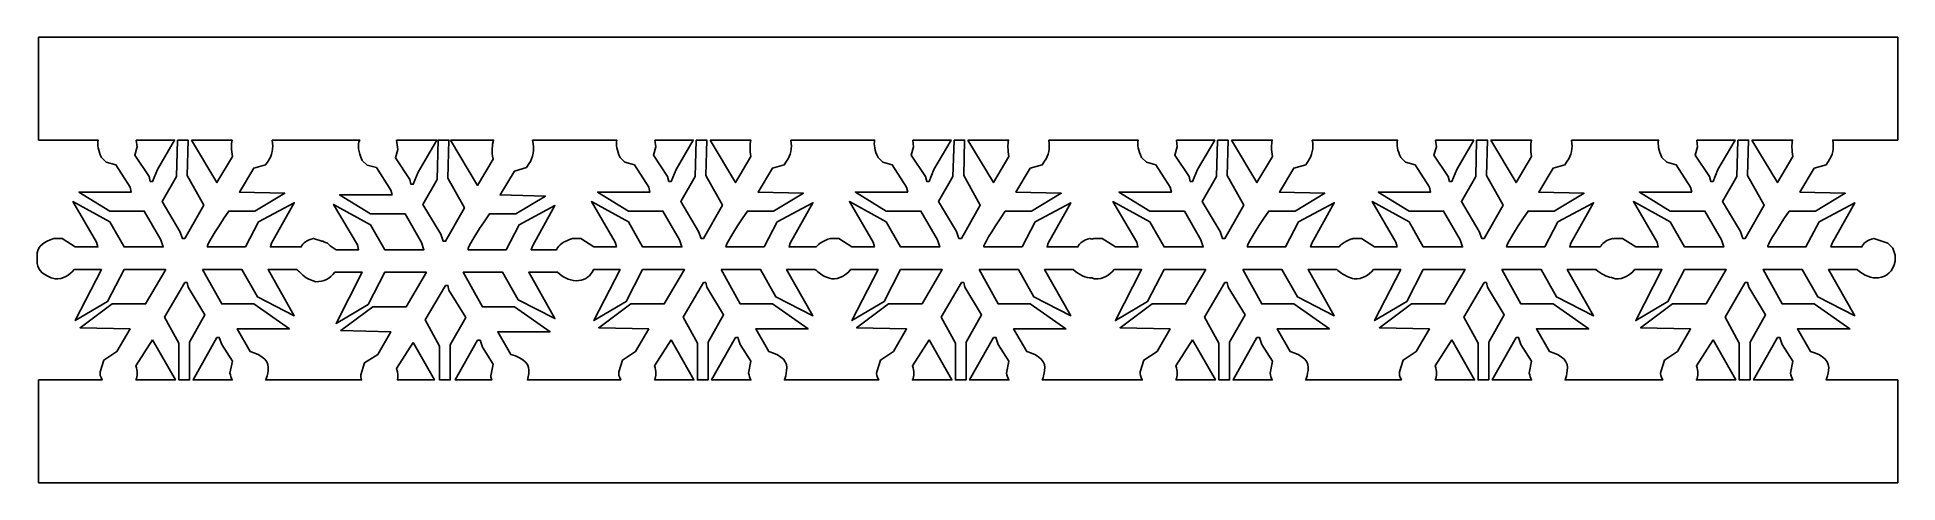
# Model space of a CAD drawing. Header units: centimetres. Extents: x -8.8 to 7.5, y 9.8 to 13.7.
import ezdxf

# ---------------------------------------------------------------- set-up
doc = ezdxf.new("R2010")
doc.units = ezdxf.units.CM
doc.header["$MEASUREMENT"] = 0
doc.layers.add('Layer 1', color=7, linetype='Continuous')

msp = doc.modelspace()

# ---------------------------------------------------------------- linework, layer by layer
at = {"layer": 'Layer 1', "lineweight": 25}
for points, knots in [([(-8.74362, 13.66348), (-8.74362, 13.66348), (-8.74362, 12.76555), (-8.74362, 12.76555), (-8.74362, 12.76555), (-8.74362, 12.76555), (-8.22354, 12.76555), (-8.22354, 12.76555), (-8.22354, 12.76555), (-8.23243, 12.72603), (-8.22331, 12.67502), (-8.19461, 12.61259), (-8.19461, 12.61259), (-8.19461, 12.61259), (-8.15244, 12.57207), (-8.15244, 12.57207), (-8.15244, 12.57207), (-8.15244, 12.57207), (-8.06976, 12.55058), (-8.06976, 12.55058), (-8.06976, 12.55058), (-8.06976, 12.55058), (-7.94491, 12.35379), (-7.94491, 12.35379), (-7.94491, 12.35379), (-7.94491, 12.35379), (-7.93416, 12.31162), (-7.93416, 12.31162), (-7.93416, 12.31162), (-7.93416, 12.31162), (-8.39139, 12.31162), (-8.39139, 12.31162), (-8.39139, 12.31162), (-8.39139, 12.31162), (-8.12185, 12.14543), (-8.12185, 12.14543), (-8.12185, 12.14543), (-8.12185, 12.14543), (-7.82005, 12.14543), (-7.82005, 12.14543), (-7.82005, 12.14543), (-7.82005, 12.14543), (-7.67536, 11.89573), (-7.67536, 11.89573), (-7.67536, 11.89573), (-7.67536, 11.89573), (-7.65386, 11.83289), (-7.65386, 11.83289), (-7.65386, 11.83289), (-7.65386, 11.83289), (-7.997, 11.83289), (-7.997, 11.83289), (-7.997, 11.83289), (-7.997, 11.83289), (-8.12185, 12.05117), (-8.12185, 12.05117), (-8.12185, 12.05117), (-8.12185, 12.05117), (-8.44431, 12.22894), (-8.44431, 12.22894), (-8.44431, 12.22894), (-8.44431, 12.22894), (-8.23677, 11.87506), (-8.23677, 11.87506), (-8.23677, 11.87506), (-8.23677, 11.87506), (-8.22602, 11.83289), (-8.22602, 11.83289), (-8.22602, 11.83289), (-8.22602, 11.83289), (-8.42364, 11.83289), (-8.42364, 11.83289), (-8.42364, 11.83289), (-8.42364, 11.83289), (-8.53774, 11.90648), (-8.53774, 11.90648), (-8.53774, 11.90648), (-8.53774, 11.90648), (-8.60967, 11.90648), (-8.60967, 11.90648), (-8.60967, 11.90648), (-8.69997, 11.87842), (-8.749, 11.83686), (-8.75602, 11.78163), (-8.75602, 11.78163), (-8.75602, 11.78163), (-8.75602, 11.6882), (-8.75602, 11.6882), (-8.75602, 11.6882), (-8.749, 11.62595), (-8.69706, 11.58065), (-8.59975, 11.5526), (-8.59975, 11.5526), (-8.53049, 11.5526), (-8.47476, 11.58005), (-8.43356, 11.63528), (-8.43356, 11.63528), (-8.43356, 11.63528), (-8.19461, 11.63528), (-8.19461, 11.63528), (-8.19461, 11.63528), (-8.19461, 11.63528), (-8.42364, 11.1888), (-8.42364, 11.1888), (-8.42364, 11.1888), (-8.42364, 11.1888), (-8.14169, 11.35582), (-8.14169, 11.35582), (-8.14169, 11.35582), (-8.14169, 11.35582), (-7.997, 11.63528), (-7.997, 11.63528), (-7.997, 11.63528), (-7.997, 11.63528), (-7.63319, 11.63528), (-7.63319, 11.63528), (-7.63319, 11.63528), (-7.63319, 11.63528), (-7.80931, 11.33432), (-7.80931, 11.33432), (-7.80931, 11.33432), (-7.80931, 11.33432), (-8.10117, 11.33432), (-8.10117, 11.33432), (-8.10117, 11.33432), (-8.10117, 11.33432), (-8.38147, 11.12679), (-8.38147, 11.12679), (-8.38147, 11.12679), (-8.38147, 11.12679), (-7.94491, 11.11604), (-7.94491, 11.11604), (-7.94491, 11.11604), (-7.94491, 11.11604), (-8.05901, 10.91925), (-8.05901, 10.91925), (-8.05901, 10.91925), (-8.05901, 10.91925), (-8.17311, 10.84484), (-8.17311, 10.84484), (-8.17311, 10.84484), (-8.17311, 10.84484), (-8.20535, 10.74149), (-8.20535, 10.74149), (-8.20535, 10.74149), (-8.20982, 10.72363), (-8.20425, 10.70008), (-8.18882, 10.67121), (-8.18882, 10.67121), (-8.18882, 10.67121), (-8.74362, 10.67121), (-8.74362, 10.67121), (-8.74362, 10.67121), (-8.74362, 10.67121), (-8.74362, 9.77328), (-8.74362, 9.77328), (-8.74362, 9.77328), (-8.74362, 9.77328), (7.50345, 9.77328), (7.50345, 9.77328), (7.50345, 9.77328), (7.50345, 9.77328), (7.50345, 10.67121), (7.50345, 10.67121), (7.50345, 10.67121), (7.50345, 10.67121), (6.87838, 10.67121), (6.87838, 10.67121), (6.87838, 10.67121), (6.88745, 10.69373), (6.89422, 10.72072), (6.89822, 10.75224), (6.89822, 10.75224), (6.91224, 10.82851), (6.8603, 10.88419), (6.74195, 10.91925), (6.74195, 10.91925), (6.74195, 10.91925), (6.62702, 11.11604), (6.62702, 11.11604), (6.62702, 11.11604), (6.62702, 11.11604), (7.08508, 11.11604), (7.08508, 11.11604), (7.08508, 11.11604), (7.08508, 11.11604), (6.77337, 11.33432), (6.77337, 11.33432), (6.77337, 11.33432), (6.77337, 11.33432), (6.49308, 11.33432), (6.49308, 11.33432), (6.49308, 11.33432), (6.49308, 11.33432), (6.32606, 11.63528), (6.32606, 11.63528), (6.32606, 11.63528), (6.32606, 11.63528), (6.66919, 11.63528), (6.66919, 11.63528), (6.66919, 11.63528), (6.66919, 11.63528), (6.80479, 11.39633), (6.80479, 11.39633), (6.80479, 11.39633), (6.80479, 11.39633), (7.12725, 11.23097), (7.12725, 11.23097), (7.12725, 11.23097), (7.12725, 11.23097), (6.89822, 11.63528), (6.89822, 11.63528), (6.89822, 11.63528), (6.89822, 11.63528), (7.14792, 11.63528), (7.14792, 11.63528), (7.14792, 11.63528), (7.21016, 11.58005), (7.27253, 11.55633), (7.33478, 11.56335), (7.33478, 11.56335), (7.41105, 11.57036), (7.46009, 11.61857), (7.48113, 11.70887), (7.48113, 11.70887), (7.48113, 11.70887), (7.48113, 11.76013), (7.48113, 11.76013), (7.48113, 11.76013), (7.48113, 11.76013), (7.45963, 11.82214), (7.45963, 11.82214), (7.45963, 11.82214), (7.45963, 11.82214), (7.41746, 11.86431), (7.41746, 11.86431), (7.41746, 11.86431), (7.41746, 11.86431), (7.29427, 11.90648), (7.29427, 11.90648), (7.29427, 11.90648), (7.23816, 11.89245), (7.20329, 11.86796), (7.18926, 11.83289), (7.18926, 11.83289), (7.18926, 11.83289), (6.91889, 11.83289), (6.91889, 11.83289), (6.91889, 11.83289), (6.91889, 11.83289), (6.92964, 11.86431), (6.92964, 11.86431), (6.92964, 11.86431), (6.92964, 11.86431), (7.12725, 12.21819), (7.12725, 12.21819), (7.12725, 12.21819), (7.12725, 12.21819), (6.81554, 12.05117), (6.81554, 12.05117), (6.81554, 12.05117), (6.81554, 12.05117), (6.70061, 11.83289), (6.70061, 11.83289), (6.70061, 11.83289), (6.70061, 11.83289), (6.36823, 11.83289), (6.36823, 11.83289), (6.36823, 11.83289), (6.36121, 11.84692), (6.42358, 11.9508), (6.55509, 12.14543), (6.55509, 12.14543), (6.55509, 12.14543), (6.78412, 12.14543), (6.78412, 12.14543), (6.78412, 12.14543), (6.78412, 12.14543), (7.04457, 12.30087), (7.04457, 12.30087), (7.04457, 12.30087), (7.04457, 12.30087), (6.64852, 12.31162), (6.64852, 12.31162), (6.64852, 12.31162), (6.64852, 12.31162), (6.77337, 12.51916), (6.77337, 12.51916), (6.77337, 12.51916), (6.77337, 12.51916), (6.87755, 12.55058), (6.87755, 12.55058), (6.87755, 12.55058), (6.87755, 12.55058), (6.89822, 12.58282), (6.89822, 12.58282), (6.89822, 12.58282), (6.93526, 12.63247), (6.94715, 12.69322), (6.9346, 12.76555), (6.9346, 12.76555), (6.9346, 12.76555), (7.50345, 12.76555), (7.50345, 12.76555), (7.50345, 12.76555), (7.50345, 12.76555), (7.50345, 13.66348), (7.50345, 13.66348), (7.50345, 13.66348), (7.50345, 13.66348), (-8.74362, 13.66348), (-8.74362, 13.66348)], [0, 0, 0, 0, 0.01265823, 0.01265823, 0.01265823, 0.01265823, 0.02531646, 0.02531646, 0.02531646, 0.02531646, 0.03797468, 0.03797468, 0.03797468, 0.03797468, 0.05063291, 0.05063291, 0.05063291, 0.05063291, 0.06329114, 0.06329114, 0.06329114, 0.06329114, 0.07594937, 0.07594937, 0.07594937, 0.07594937, 0.08860759, 0.08860759, 0.08860759, 0.08860759, 0.10126582, 0.10126582, 0.10126582, 0.10126582, 0.11392405, 0.11392405, 0.11392405, 0.11392405, 0.12658228, 0.12658228, 0.12658228, 0.12658228, 0.13924051, 0.13924051, 0.13924051, 0.13924051, 0.15189873, 0.15189873, 0.15189873, 0.15189873, 0.16455696, 0.16455696, 0.16455696, 0.16455696, 0.17721519, 0.17721519, 0.17721519, 0.17721519, 0.18987342, 0.18987342, 0.18987342, 0.18987342, 0.20253165, 0.20253165, 0.20253165, 0.20253165, 0.21518987, 0.21518987, 0.21518987, 0.21518987, 0.2278481, 0.2278481, 0.2278481, 0.2278481, 0.24050633, 0.24050633, 0.24050633, 0.24050633, 0.25316456, 0.25316456, 0.25316456, 0.25316456, 0.26582278, 0.26582278, 0.26582278, 0.26582278, 0.27848101, 0.27848101, 0.27848101, 0.27848101, 0.29113924, 0.29113924, 0.29113924, 0.29113924, 0.30379747, 0.30379747, 0.30379747, 0.30379747, 0.3164557, 0.3164557, 0.3164557, 0.3164557, 0.32911392, 0.32911392, 0.32911392, 0.32911392, 0.34177215, 0.34177215, 0.34177215, 0.34177215, 0.35443038, 0.35443038, 0.35443038, 0.35443038, 0.36708861, 0.36708861, 0.36708861, 0.36708861, 0.37974684, 0.37974684, 0.37974684, 0.37974684, 0.39240506, 0.39240506, 0.39240506, 0.39240506, 0.40506329, 0.40506329, 0.40506329, 0.40506329, 0.41772152, 0.41772152, 0.41772152, 0.41772152, 0.43037975, 0.43037975, 0.43037975, 0.43037975, 0.44303797, 0.44303797, 0.44303797, 0.44303797, 0.4556962, 0.4556962, 0.4556962, 0.4556962, 0.46835443, 0.46835443, 0.46835443, 0.46835443, 0.48101266, 0.48101266, 0.48101266, 0.48101266, 0.49367089, 0.49367089, 0.49367089, 0.49367089, 0.50632911, 0.50632911, 0.50632911, 0.50632911, 0.51898734, 0.51898734, 0.51898734, 0.51898734, 0.53164557, 0.53164557, 0.53164557, 0.53164557, 0.5443038, 0.5443038, 0.5443038, 0.5443038, 0.55696203, 0.55696203, 0.55696203, 0.55696203, 0.56962025, 0.56962025, 0.56962025, 0.56962025, 0.58227848, 0.58227848, 0.58227848, 0.58227848, 0.59493671, 0.59493671, 0.59493671, 0.59493671, 0.60759494, 0.60759494, 0.60759494, 0.60759494, 0.62025316, 0.62025316, 0.62025316, 0.62025316, 0.63291139, 0.63291139, 0.63291139, 0.63291139, 0.64556962, 0.64556962, 0.64556962, 0.64556962, 0.65822785, 0.65822785, 0.65822785, 0.65822785, 0.67088608, 0.67088608, 0.67088608, 0.67088608, 0.6835443, 0.6835443, 0.6835443, 0.6835443, 0.69620253, 0.69620253, 0.69620253, 0.69620253, 0.70886076, 0.70886076, 0.70886076, 0.70886076, 0.72151899, 0.72151899, 0.72151899, 0.72151899, 0.73417722, 0.73417722, 0.73417722, 0.73417722, 0.74683544, 0.74683544, 0.74683544, 0.74683544, 0.75949367, 0.75949367, 0.75949367, 0.75949367, 0.7721519, 0.7721519, 0.7721519, 0.7721519, 0.78481013, 0.78481013, 0.78481013, 0.78481013, 0.79746835, 0.79746835, 0.79746835, 0.79746835, 0.81012658, 0.81012658, 0.81012658, 0.81012658, 0.82278481, 0.82278481, 0.82278481, 0.82278481, 0.83544304, 0.83544304, 0.83544304, 0.83544304, 0.84810127, 0.84810127, 0.84810127, 0.84810127, 0.86075949, 0.86075949, 0.86075949, 0.86075949, 0.87341772, 0.87341772, 0.87341772, 0.87341772, 0.88607595, 0.88607595, 0.88607595, 0.88607595, 0.89873418, 0.89873418, 0.89873418, 0.89873418, 0.91139241, 0.91139241, 0.91139241, 0.91139241, 0.92405063, 0.92405063, 0.92405063, 0.92405063, 0.93670886, 0.93670886, 0.93670886, 0.93670886, 0.94936709, 0.94936709, 0.94936709, 0.94936709, 0.96202532, 0.96202532, 0.96202532, 0.96202532, 0.97468354, 0.97468354, 0.97468354, 0.97468354, 1, 1, 1, 1]), ([(-7.89033, 12.76555), (-7.89033, 12.76555), (-7.55547, 12.76555), (-7.55547, 12.76555), (-7.55547, 12.76555), (-7.55547, 12.76555), (-7.70513, 12.50841), (-7.70513, 12.50841), (-7.70513, 12.50841), (-7.70513, 12.50841), (-7.74729, 12.40505), (-7.74729, 12.40505), (-7.74729, 12.40505), (-7.74729, 12.40505), (-7.76879, 12.40505), (-7.76879, 12.40505), (-7.76879, 12.40505), (-7.76879, 12.40505), (-7.77871, 12.44722), (-7.77871, 12.44722), (-7.77871, 12.44722), (-7.77871, 12.44722), (-7.90356, 12.63408), (-7.90356, 12.63408), (-7.90356, 12.63408), (-7.90356, 12.63408), (-7.88289, 12.70767), (-7.88289, 12.70767), (-7.88289, 12.70767), (-7.88289, 12.70767), (-7.89033, 12.76555), (-7.89033, 12.76555)], [0, 0, 0, 0, 0.11111111, 0.11111111, 0.11111111, 0.11111111, 0.22222222, 0.22222222, 0.22222222, 0.22222222, 0.33333333, 0.33333333, 0.33333333, 0.33333333, 0.44444444, 0.44444444, 0.44444444, 0.44444444, 0.55555556, 0.55555556, 0.55555556, 0.55555556, 0.66666667, 0.66666667, 0.66666667, 0.66666667, 0.77777778, 0.77777778, 0.77777778, 0.77777778, 1, 1, 1, 1]), ([(-7.53067, 12.76555), (-7.53067, 12.76555), (-7.43724, 12.76555), (-7.43724, 12.76555), (-7.43724, 12.76555), (-7.43724, 12.76555), (-7.44633, 12.45714), (-7.44633, 12.45714), (-7.44633, 12.45714), (-7.44633, 12.45714), (-7.29998, 12.1967), (-7.29998, 12.1967), (-7.29998, 12.1967), (-7.29998, 12.1967), (-7.46617, 11.90648), (-7.46617, 11.90648), (-7.46617, 11.90648), (-7.46617, 11.90648), (-7.48685, 11.90648), (-7.48685, 11.90648), (-7.48685, 11.90648), (-7.48685, 11.90648), (-7.50834, 11.96849), (-7.50834, 11.96849), (-7.50834, 11.96849), (-7.50834, 11.96849), (-7.66461, 12.22894), (-7.66461, 12.22894), (-7.66461, 12.22894), (-7.66461, 12.22894), (-7.53976, 12.44722), (-7.53976, 12.44722), (-7.53976, 12.44722), (-7.53976, 12.44722), (-7.53067, 12.76555), (-7.53067, 12.76555)], [0, 0, 0, 0, 0.1, 0.1, 0.1, 0.1, 0.2, 0.2, 0.2, 0.2, 0.3, 0.3, 0.3, 0.3, 0.4, 0.4, 0.4, 0.4, 0.5, 0.5, 0.5, 0.5, 0.6, 0.6, 0.6, 0.6, 0.7, 0.7, 0.7, 0.7, 0.8, 0.8, 0.8, 0.8, 1, 1, 1, 1]), ([(-7.4083, 12.76555), (-7.4083, 12.76555), (-7.05276, 12.76555), (-7.05276, 12.76555), (-7.05276, 12.76555), (-7.06095, 12.72661), (-7.06013, 12.67933), (-7.05028, 12.62334), (-7.05028, 12.62334), (-7.05028, 12.62334), (-7.18588, 12.39431), (-7.18588, 12.39431), (-7.18588, 12.39431), (-7.18588, 12.39431), (-7.4083, 12.76555), (-7.4083, 12.76555)], [0, 0, 0, 0, 0.2, 0.2, 0.2, 0.2, 0.4, 0.4, 0.4, 0.4, 0.6, 0.6, 0.6, 0.6, 1, 1, 1, 1]), ([(-6.70219, 12.76555), (-6.70219, 12.76555), (-5.93738, 12.76555), (-5.93738, 12.76555), (-5.93738, 12.76555), (-5.95842, 12.72347), (-5.95095, 12.66405), (-5.91588, 12.58778), (-5.91588, 12.58778), (-5.91588, 12.58778), (-5.87371, 12.54727), (-5.87371, 12.54727), (-5.87371, 12.54727), (-5.87371, 12.54727), (-5.79103, 12.5266), (-5.79103, 12.5266), (-5.79103, 12.5266), (-5.79103, 12.5266), (-5.66618, 12.32899), (-5.66618, 12.32899), (-5.66618, 12.32899), (-5.66618, 12.32899), (-5.65543, 12.28682), (-5.65543, 12.28682), (-5.65543, 12.28682), (-5.65543, 12.28682), (-6.11349, 12.28682), (-6.11349, 12.28682), (-6.11349, 12.28682), (-6.11349, 12.28682), (-5.84395, 12.12145), (-5.84395, 12.12145), (-5.84395, 12.12145), (-5.84395, 12.12145), (-5.54133, 12.12145), (-5.54133, 12.12145), (-5.54133, 12.12145), (-5.54133, 12.12145), (-5.39664, 11.87175), (-5.39664, 11.87175), (-5.39664, 11.87175), (-5.39664, 11.87175), (-5.37597, 11.80809), (-5.37597, 11.80809), (-5.37597, 11.80809), (-5.37597, 11.80809), (-5.7191, 11.80809), (-5.7191, 11.80809), (-5.7191, 11.80809), (-5.7191, 11.80809), (-5.84395, 12.02637), (-5.84395, 12.02637), (-5.84395, 12.02637), (-5.84395, 12.02637), (-6.16641, 12.20414), (-6.16641, 12.20414), (-6.16641, 12.20414), (-6.16641, 12.20414), (-5.95805, 11.85026), (-5.95805, 11.85026), (-5.95805, 11.85026), (-5.95805, 11.85026), (-5.9473, 11.80809), (-5.9473, 11.80809), (-5.9473, 11.80809), (-5.9473, 11.80809), (-6.14491, 11.80809), (-6.14491, 11.80809), (-6.14491, 11.80809), (-6.14491, 11.80809), (-6.19617, 11.84116), (-6.19617, 11.84116), (-6.19617, 11.84116), (-6.19617, 11.84116), (-6.21933, 11.86431), (-6.21933, 11.86431), (-6.21933, 11.86431), (-6.21933, 11.86431), (-6.24661, 11.87341), (-6.24661, 11.87341), (-6.24661, 11.87341), (-6.24661, 11.87341), (-6.25901, 11.88168), (-6.25901, 11.88168), (-6.25901, 11.88168), (-6.25901, 11.88168), (-6.26976, 11.88168), (-6.26976, 11.88168), (-6.26976, 11.88168), (-6.26976, 11.88168), (-6.34252, 11.90648), (-6.34252, 11.90648), (-6.34252, 11.90648), (-6.39863, 11.89245), (-6.43433, 11.86796), (-6.44836, 11.83289), (-6.44836, 11.83289), (-6.44836, 11.83289), (-6.7179, 11.83289), (-6.7179, 11.83289), (-6.7179, 11.83289), (-6.7179, 11.83289), (-6.70715, 11.86431), (-6.70715, 11.86431), (-6.70715, 11.86431), (-6.70715, 11.86431), (-6.50954, 12.21819), (-6.50954, 12.21819), (-6.50954, 12.21819), (-6.50954, 12.21819), (-6.82125, 12.05117), (-6.82125, 12.05117), (-6.82125, 12.05117), (-6.82125, 12.05117), (-6.93618, 11.83289), (-6.93618, 11.83289), (-6.93618, 11.83289), (-6.93618, 11.83289), (-7.26856, 11.83289), (-7.26856, 11.83289), (-7.26856, 11.83289), (-7.27558, 11.84692), (-7.21321, 11.9508), (-7.0817, 12.14543), (-7.0817, 12.14543), (-7.0817, 12.14543), (-6.8535, 12.14543), (-6.8535, 12.14543), (-6.8535, 12.14543), (-6.8535, 12.14543), (-6.59305, 12.30087), (-6.59305, 12.30087), (-6.59305, 12.30087), (-6.59305, 12.30087), (-6.98827, 12.31162), (-6.98827, 12.31162), (-6.98827, 12.31162), (-6.98827, 12.31162), (-6.86342, 12.51916), (-6.86342, 12.51916), (-6.86342, 12.51916), (-6.86342, 12.51916), (-6.76007, 12.55058), (-6.76007, 12.55058), (-6.76007, 12.55058), (-6.76007, 12.55058), (-6.73857, 12.58282), (-6.73857, 12.58282), (-6.73857, 12.58282), (-6.70155, 12.63244), (-6.68967, 12.69328), (-6.70219, 12.76555)], [0, 0, 0, 0, 0.02564103, 0.02564103, 0.02564103, 0.02564103, 0.05128205, 0.05128205, 0.05128205, 0.05128205, 0.07692308, 0.07692308, 0.07692308, 0.07692308, 0.1025641, 0.1025641, 0.1025641, 0.1025641, 0.12820513, 0.12820513, 0.12820513, 0.12820513, 0.15384615, 0.15384615, 0.15384615, 0.15384615, 0.17948718, 0.17948718, 0.17948718, 0.17948718, 0.20512821, 0.20512821, 0.20512821, 0.20512821, 0.23076923, 0.23076923, 0.23076923, 0.23076923, 0.25641026, 0.25641026, 0.25641026, 0.25641026, 0.28205128, 0.28205128, 0.28205128, 0.28205128, 0.30769231, 0.30769231, 0.30769231, 0.30769231, 0.33333333, 0.33333333, 0.33333333, 0.33333333, 0.35897436, 0.35897436, 0.35897436, 0.35897436, 0.38461538, 0.38461538, 0.38461538, 0.38461538, 0.41025641, 0.41025641, 0.41025641, 0.41025641, 0.43589744, 0.43589744, 0.43589744, 0.43589744, 0.46153846, 0.46153846, 0.46153846, 0.46153846, 0.48717949, 0.48717949, 0.48717949, 0.48717949, 0.51282051, 0.51282051, 0.51282051, 0.51282051, 0.53846154, 0.53846154, 0.53846154, 0.53846154, 0.56410256, 0.56410256, 0.56410256, 0.56410256, 0.58974359, 0.58974359, 0.58974359, 0.58974359, 0.61538462, 0.61538462, 0.61538462, 0.61538462, 0.64102564, 0.64102564, 0.64102564, 0.64102564, 0.66666667, 0.66666667, 0.66666667, 0.66666667, 0.69230769, 0.69230769, 0.69230769, 0.69230769, 0.71794872, 0.71794872, 0.71794872, 0.71794872, 0.74358974, 0.74358974, 0.74358974, 0.74358974, 0.76923077, 0.76923077, 0.76923077, 0.76923077, 0.79487179, 0.79487179, 0.79487179, 0.79487179, 0.82051282, 0.82051282, 0.82051282, 0.82051282, 0.84615385, 0.84615385, 0.84615385, 0.84615385, 0.87179487, 0.87179487, 0.87179487, 0.87179487, 0.8974359, 0.8974359, 0.8974359, 0.8974359, 0.92307692, 0.92307692, 0.92307692, 0.92307692, 0.94871795, 0.94871795, 0.94871795, 0.94871795, 1, 1, 1, 1]), ([(-5.61492, 12.76555), (-5.61492, 12.76555), (-5.26352, 12.76555), (-5.26352, 12.76555), (-5.26352, 12.76555), (-5.26352, 12.76555), (-5.42723, 12.48443), (-5.42723, 12.48443), (-5.42723, 12.48443), (-5.42723, 12.48443), (-5.4694, 12.38025), (-5.4694, 12.38025), (-5.4694, 12.38025), (-5.4694, 12.38025), (-5.49007, 12.38025), (-5.49007, 12.38025), (-5.49007, 12.38025), (-5.49007, 12.38025), (-5.50082, 12.42242), (-5.50082, 12.42242), (-5.50082, 12.42242), (-5.50082, 12.42242), (-5.62567, 12.60928), (-5.62567, 12.60928), (-5.62567, 12.60928), (-5.62567, 12.60928), (-5.60417, 12.68287), (-5.60417, 12.68287), (-5.60417, 12.68287), (-5.60417, 12.68287), (-5.61492, 12.76555), (-5.61492, 12.76555)], [0, 0, 0, 0, 0.11111111, 0.11111111, 0.11111111, 0.11111111, 0.22222222, 0.22222222, 0.22222222, 0.22222222, 0.33333333, 0.33333333, 0.33333333, 0.33333333, 0.44444444, 0.44444444, 0.44444444, 0.44444444, 0.55555556, 0.55555556, 0.55555556, 0.55555556, 0.66666667, 0.66666667, 0.66666667, 0.66666667, 0.77777778, 0.77777778, 0.77777778, 0.77777778, 1, 1, 1, 1]), ([(-5.25194, 12.76555), (-5.25194, 12.76555), (-5.15851, 12.76555), (-5.15851, 12.76555), (-5.15851, 12.76555), (-5.15851, 12.76555), (-5.16761, 12.43317), (-5.16761, 12.43317), (-5.16761, 12.43317), (-5.16761, 12.43317), (-5.02209, 12.17272), (-5.02209, 12.17272), (-5.02209, 12.17272), (-5.02209, 12.17272), (-5.18745, 11.88168), (-5.18745, 11.88168), (-5.18745, 11.88168), (-5.18745, 11.88168), (-5.20895, 11.88168), (-5.20895, 11.88168), (-5.20895, 11.88168), (-5.20895, 11.88168), (-5.22962, 11.94369), (-5.22962, 11.94369), (-5.22962, 11.94369), (-5.22962, 11.94369), (-5.38589, 12.20414), (-5.38589, 12.20414), (-5.38589, 12.20414), (-5.38589, 12.20414), (-5.26104, 12.42242), (-5.26104, 12.42242), (-5.26104, 12.42242), (-5.26104, 12.42242), (-5.25194, 12.76555), (-5.25194, 12.76555)], [0, 0, 0, 0, 0.1, 0.1, 0.1, 0.1, 0.2, 0.2, 0.2, 0.2, 0.3, 0.3, 0.3, 0.3, 0.4, 0.4, 0.4, 0.4, 0.5, 0.5, 0.5, 0.5, 0.6, 0.6, 0.6, 0.6, 0.7, 0.7, 0.7, 0.7, 0.8, 0.8, 0.8, 0.8, 1, 1, 1, 1]), ([(-5.14446, 12.76555), (-5.14446, 12.76555), (-4.76742, 12.76555), (-4.76742, 12.76555), (-4.76742, 12.76555), (-4.78236, 12.72258), (-4.78443, 12.66703), (-4.77239, 12.59853), (-4.77239, 12.59853), (-4.77239, 12.59853), (-4.90716, 12.3695), (-4.90716, 12.3695), (-4.90716, 12.3695), (-4.90716, 12.3695), (-5.14446, 12.76555), (-5.14446, 12.76555)], [0, 0, 0, 0, 0.2, 0.2, 0.2, 0.2, 0.4, 0.4, 0.4, 0.4, 0.6, 0.6, 0.6, 0.6, 1, 1, 1, 1]), ([(-4.42843, 12.76555), (-4.42843, 12.76555), (-3.69173, 12.76555), (-3.69173, 12.76555), (-3.69173, 12.76555), (-3.70062, 12.72603), (-3.69067, 12.67502), (-3.66196, 12.61259), (-3.66196, 12.61259), (-3.66196, 12.61259), (-3.61979, 12.57207), (-3.61979, 12.57207), (-3.61979, 12.57207), (-3.61979, 12.57207), (-3.53711, 12.55058), (-3.53711, 12.55058), (-3.53711, 12.55058), (-3.53711, 12.55058), (-3.41226, 12.35379), (-3.41226, 12.35379), (-3.41226, 12.35379), (-3.41226, 12.35379), (-3.40151, 12.31162), (-3.40151, 12.31162), (-3.40151, 12.31162), (-3.40151, 12.31162), (-3.85957, 12.31162), (-3.85957, 12.31162), (-3.85957, 12.31162), (-3.85957, 12.31162), (-3.59003, 12.14543), (-3.59003, 12.14543), (-3.59003, 12.14543), (-3.59003, 12.14543), (-3.28741, 12.14543), (-3.28741, 12.14543), (-3.28741, 12.14543), (-3.28741, 12.14543), (-3.14272, 11.89573), (-3.14272, 11.89573), (-3.14272, 11.89573), (-3.14272, 11.89573), (-3.12205, 11.83289), (-3.12205, 11.83289), (-3.12205, 11.83289), (-3.12205, 11.83289), (-3.46518, 11.83289), (-3.46518, 11.83289), (-3.46518, 11.83289), (-3.46518, 11.83289), (-3.59003, 12.05117), (-3.59003, 12.05117), (-3.59003, 12.05117), (-3.59003, 12.05117), (-3.91249, 12.22894), (-3.91249, 12.22894), (-3.91249, 12.22894), (-3.91249, 12.22894), (-3.70413, 11.87506), (-3.70413, 11.87506), (-3.70413, 11.87506), (-3.70413, 11.87506), (-3.69421, 11.83289), (-3.69421, 11.83289), (-3.69421, 11.83289), (-3.69421, 11.83289), (-3.89099, 11.83289), (-3.89099, 11.83289), (-3.89099, 11.83289), (-3.89099, 11.83289), (-4.00592, 11.90648), (-4.00592, 11.90648), (-4.00592, 11.90648), (-4.00592, 11.90648), (-4.07785, 11.90648), (-4.07785, 11.90648), (-4.07785, 11.90648), (-4.15303, 11.88312), (-4.19931, 11.85028), (-4.21676, 11.80809), (-4.21676, 11.80809), (-4.21676, 11.80809), (-4.43918, 11.80809), (-4.43918, 11.80809), (-4.43918, 11.80809), (-4.43918, 11.80809), (-4.42843, 11.83951), (-4.42843, 11.83951), (-4.42843, 11.83951), (-4.42843, 11.83951), (-4.23164, 12.19339), (-4.23164, 12.19339), (-4.23164, 12.19339), (-4.23164, 12.19339), (-4.54336, 12.02637), (-4.54336, 12.02637), (-4.54336, 12.02637), (-4.54336, 12.02637), (-4.65746, 11.80809), (-4.65746, 11.80809), (-4.65746, 11.80809), (-4.65746, 11.80809), (-4.99067, 11.80809), (-4.99067, 11.80809), (-4.99067, 11.80809), (-4.99768, 11.82211), (-4.93531, 11.92683), (-4.8038, 12.12145), (-4.8038, 12.12145), (-4.8038, 12.12145), (-4.57477, 12.12145), (-4.57477, 12.12145), (-4.57477, 12.12145), (-4.57477, 12.12145), (-4.31433, 12.2769), (-4.31433, 12.2769), (-4.31433, 12.2769), (-4.31433, 12.2769), (-4.71037, 12.28682), (-4.71037, 12.28682), (-4.71037, 12.28682), (-4.71037, 12.28682), (-4.58552, 12.49518), (-4.58552, 12.49518), (-4.58552, 12.49518), (-4.58552, 12.49518), (-4.48134, 12.5266), (-4.48134, 12.5266), (-4.48134, 12.5266), (-4.48134, 12.5266), (-4.46067, 12.55802), (-4.46067, 12.55802), (-4.46067, 12.55802), (-4.41947, 12.61325), (-4.40827, 12.68226), (-4.42843, 12.76555)], [0, 0, 0, 0, 0.02857143, 0.02857143, 0.02857143, 0.02857143, 0.05714286, 0.05714286, 0.05714286, 0.05714286, 0.08571429, 0.08571429, 0.08571429, 0.08571429, 0.11428571, 0.11428571, 0.11428571, 0.11428571, 0.14285714, 0.14285714, 0.14285714, 0.14285714, 0.17142857, 0.17142857, 0.17142857, 0.17142857, 0.2, 0.2, 0.2, 0.2, 0.22857143, 0.22857143, 0.22857143, 0.22857143, 0.25714286, 0.25714286, 0.25714286, 0.25714286, 0.28571429, 0.28571429, 0.28571429, 0.28571429, 0.31428571, 0.31428571, 0.31428571, 0.31428571, 0.34285714, 0.34285714, 0.34285714, 0.34285714, 0.37142857, 0.37142857, 0.37142857, 0.37142857, 0.4, 0.4, 0.4, 0.4, 0.42857143, 0.42857143, 0.42857143, 0.42857143, 0.45714286, 0.45714286, 0.45714286, 0.45714286, 0.48571429, 0.48571429, 0.48571429, 0.48571429, 0.51428571, 0.51428571, 0.51428571, 0.51428571, 0.54285714, 0.54285714, 0.54285714, 0.54285714, 0.57142857, 0.57142857, 0.57142857, 0.57142857, 0.6, 0.6, 0.6, 0.6, 0.62857143, 0.62857143, 0.62857143, 0.62857143, 0.65714286, 0.65714286, 0.65714286, 0.65714286, 0.68571429, 0.68571429, 0.68571429, 0.68571429, 0.71428571, 0.71428571, 0.71428571, 0.71428571, 0.74285714, 0.74285714, 0.74285714, 0.74285714, 0.77142857, 0.77142857, 0.77142857, 0.77142857, 0.8, 0.8, 0.8, 0.8, 0.82857143, 0.82857143, 0.82857143, 0.82857143, 0.85714286, 0.85714286, 0.85714286, 0.85714286, 0.88571429, 0.88571429, 0.88571429, 0.88571429, 0.91428571, 0.91428571, 0.91428571, 0.91428571, 0.94285714, 0.94285714, 0.94285714, 0.94285714, 1, 1, 1, 1]), ([(-3.35769, 12.76555), (-3.35769, 12.76555), (-3.02366, 12.76555), (-3.02366, 12.76555), (-3.02366, 12.76555), (-3.02366, 12.76555), (-3.17331, 12.50841), (-3.17331, 12.50841), (-3.17331, 12.50841), (-3.17331, 12.50841), (-3.21548, 12.40505), (-3.21548, 12.40505), (-3.21548, 12.40505), (-3.21548, 12.40505), (-3.23615, 12.40505), (-3.23615, 12.40505), (-3.23615, 12.40505), (-3.23615, 12.40505), (-3.2469, 12.44722), (-3.2469, 12.44722), (-3.2469, 12.44722), (-3.2469, 12.44722), (-3.37175, 12.63408), (-3.37175, 12.63408), (-3.37175, 12.63408), (-3.37175, 12.63408), (-3.35025, 12.70767), (-3.35025, 12.70767), (-3.35025, 12.70767), (-3.35025, 12.70767), (-3.35769, 12.76555), (-3.35769, 12.76555)], [0, 0, 0, 0, 0.11111111, 0.11111111, 0.11111111, 0.11111111, 0.22222222, 0.22222222, 0.22222222, 0.22222222, 0.33333333, 0.33333333, 0.33333333, 0.33333333, 0.44444444, 0.44444444, 0.44444444, 0.44444444, 0.55555556, 0.55555556, 0.55555556, 0.55555556, 0.66666667, 0.66666667, 0.66666667, 0.66666667, 0.77777778, 0.77777778, 0.77777778, 0.77777778, 1, 1, 1, 1]), ([(-2.99802, 12.76555), (-2.99802, 12.76555), (-2.90542, 12.76555), (-2.90542, 12.76555), (-2.90542, 12.76555), (-2.90542, 12.76555), (-2.91369, 12.45714), (-2.91369, 12.45714), (-2.91369, 12.45714), (-2.91369, 12.45714), (-2.76817, 12.1967), (-2.76817, 12.1967), (-2.76817, 12.1967), (-2.76817, 12.1967), (-2.93353, 11.90648), (-2.93353, 11.90648), (-2.93353, 11.90648), (-2.93353, 11.90648), (-2.95503, 11.90648), (-2.95503, 11.90648), (-2.95503, 11.90648), (-2.95503, 11.90648), (-2.9757, 11.96849), (-2.9757, 11.96849), (-2.9757, 11.96849), (-2.9757, 11.96849), (-3.13197, 12.22894), (-3.13197, 12.22894), (-3.13197, 12.22894), (-3.13197, 12.22894), (-3.00712, 12.44722), (-3.00712, 12.44722), (-3.00712, 12.44722), (-3.00712, 12.44722), (-2.99802, 12.76555), (-2.99802, 12.76555)], [0, 0, 0, 0, 0.1, 0.1, 0.1, 0.1, 0.2, 0.2, 0.2, 0.2, 0.3, 0.3, 0.3, 0.3, 0.4, 0.4, 0.4, 0.4, 0.5, 0.5, 0.5, 0.5, 0.6, 0.6, 0.6, 0.6, 0.7, 0.7, 0.7, 0.7, 0.8, 0.8, 0.8, 0.8, 1, 1, 1, 1]), ([(-2.87648, 12.76555), (-2.87648, 12.76555), (-2.52095, 12.76555), (-2.52095, 12.76555), (-2.52095, 12.76555), (-2.52913, 12.72661), (-2.52831, 12.67933), (-2.51847, 12.62334), (-2.51847, 12.62334), (-2.51847, 12.62334), (-2.65324, 12.39431), (-2.65324, 12.39431), (-2.65324, 12.39431), (-2.65324, 12.39431), (-2.87648, 12.76555), (-2.87648, 12.76555)], [0, 0, 0, 0, 0.2, 0.2, 0.2, 0.2, 0.4, 0.4, 0.4, 0.4, 0.6, 0.6, 0.6, 0.6, 1, 1, 1, 1]), ([(-2.17037, 12.76555), (-2.17037, 12.76555), (-1.43781, 12.76555), (-1.43781, 12.76555), (-1.43781, 12.76555), (-1.4467, 12.72603), (-1.43675, 12.67502), (-1.40804, 12.61259), (-1.40804, 12.61259), (-1.40804, 12.61259), (-1.3667, 12.57207), (-1.3667, 12.57207), (-1.3667, 12.57207), (-1.3667, 12.57207), (-1.28319, 12.55058), (-1.28319, 12.55058), (-1.28319, 12.55058), (-1.28319, 12.55058), (-1.15834, 12.35379), (-1.15834, 12.35379), (-1.15834, 12.35379), (-1.15834, 12.35379), (-1.14842, 12.31162), (-1.14842, 12.31162), (-1.14842, 12.31162), (-1.14842, 12.31162), (-1.60565, 12.31162), (-1.60565, 12.31162), (-1.60565, 12.31162), (-1.60565, 12.31162), (-1.33611, 12.14543), (-1.33611, 12.14543), (-1.33611, 12.14543), (-1.33611, 12.14543), (-1.03349, 12.14543), (-1.03349, 12.14543), (-1.03349, 12.14543), (-1.03349, 12.14543), (-0.8888, 11.89573), (-0.8888, 11.89573), (-0.8888, 11.89573), (-0.8888, 11.89573), (-0.86813, 11.83289), (-0.86813, 11.83289), (-0.86813, 11.83289), (-0.86813, 11.83289), (-1.21126, 11.83289), (-1.21126, 11.83289), (-1.21126, 11.83289), (-1.21126, 11.83289), (-1.33611, 12.05117), (-1.33611, 12.05117), (-1.33611, 12.05117), (-1.33611, 12.05117), (-1.65857, 12.22894), (-1.65857, 12.22894), (-1.65857, 12.22894), (-1.65857, 12.22894), (-1.45021, 11.87506), (-1.45021, 11.87506), (-1.45021, 11.87506), (-1.45021, 11.87506), (-1.44029, 11.83289), (-1.44029, 11.83289), (-1.44029, 11.83289), (-1.44029, 11.83289), (-1.63707, 11.83289), (-1.63707, 11.83289), (-1.63707, 11.83289), (-1.63707, 11.83289), (-1.752, 11.90648), (-1.752, 11.90648), (-1.752, 11.90648), (-1.752, 11.90648), (-1.82394, 11.90648), (-1.82394, 11.90648), (-1.82394, 11.90648), (-1.88352, 11.88797), (-1.92464, 11.86324), (-1.94796, 11.83289), (-1.94796, 11.83289), (-1.94796, 11.83289), (-2.18526, 11.83289), (-2.18526, 11.83289), (-2.18526, 11.83289), (-2.18526, 11.83289), (-2.17533, 11.86431), (-2.17533, 11.86431), (-2.17533, 11.86431), (-2.17533, 11.86431), (-1.97772, 12.21819), (-1.97772, 12.21819), (-1.97772, 12.21819), (-1.97772, 12.21819), (-2.28944, 12.05117), (-2.28944, 12.05117), (-2.28944, 12.05117), (-2.28944, 12.05117), (-2.40354, 11.83289), (-2.40354, 11.83289), (-2.40354, 11.83289), (-2.40354, 11.83289), (-2.73675, 11.83289), (-2.73675, 11.83289), (-2.73675, 11.83289), (-2.74376, 11.84692), (-2.68139, 11.9508), (-2.54989, 12.14543), (-2.54989, 12.14543), (-2.54989, 12.14543), (-2.32086, 12.14543), (-2.32086, 12.14543), (-2.32086, 12.14543), (-2.32086, 12.14543), (-2.06041, 12.30087), (-2.06041, 12.30087), (-2.06041, 12.30087), (-2.06041, 12.30087), (-2.45645, 12.31162), (-2.45645, 12.31162), (-2.45645, 12.31162), (-2.45645, 12.31162), (-2.3316, 12.51916), (-2.3316, 12.51916), (-2.3316, 12.51916), (-2.3316, 12.51916), (-2.22742, 12.55058), (-2.22742, 12.55058), (-2.22742, 12.55058), (-2.22742, 12.55058), (-2.20675, 12.58282), (-2.20675, 12.58282), (-2.20675, 12.58282), (-2.16971, 12.63247), (-2.15782, 12.69322), (-2.17037, 12.76555)], [0, 0, 0, 0, 0.02857143, 0.02857143, 0.02857143, 0.02857143, 0.05714286, 0.05714286, 0.05714286, 0.05714286, 0.08571429, 0.08571429, 0.08571429, 0.08571429, 0.11428571, 0.11428571, 0.11428571, 0.11428571, 0.14285714, 0.14285714, 0.14285714, 0.14285714, 0.17142857, 0.17142857, 0.17142857, 0.17142857, 0.2, 0.2, 0.2, 0.2, 0.22857143, 0.22857143, 0.22857143, 0.22857143, 0.25714286, 0.25714286, 0.25714286, 0.25714286, 0.28571429, 0.28571429, 0.28571429, 0.28571429, 0.31428571, 0.31428571, 0.31428571, 0.31428571, 0.34285714, 0.34285714, 0.34285714, 0.34285714, 0.37142857, 0.37142857, 0.37142857, 0.37142857, 0.4, 0.4, 0.4, 0.4, 0.42857143, 0.42857143, 0.42857143, 0.42857143, 0.45714286, 0.45714286, 0.45714286, 0.45714286, 0.48571429, 0.48571429, 0.48571429, 0.48571429, 0.51428571, 0.51428571, 0.51428571, 0.51428571, 0.54285714, 0.54285714, 0.54285714, 0.54285714, 0.57142857, 0.57142857, 0.57142857, 0.57142857, 0.6, 0.6, 0.6, 0.6, 0.62857143, 0.62857143, 0.62857143, 0.62857143, 0.65714286, 0.65714286, 0.65714286, 0.65714286, 0.68571429, 0.68571429, 0.68571429, 0.68571429, 0.71428571, 0.71428571, 0.71428571, 0.71428571, 0.74285714, 0.74285714, 0.74285714, 0.74285714, 0.77142857, 0.77142857, 0.77142857, 0.77142857, 0.8, 0.8, 0.8, 0.8, 0.82857143, 0.82857143, 0.82857143, 0.82857143, 0.85714286, 0.85714286, 0.85714286, 0.85714286, 0.88571429, 0.88571429, 0.88571429, 0.88571429, 0.91428571, 0.91428571, 0.91428571, 0.91428571, 0.94285714, 0.94285714, 0.94285714, 0.94285714, 1, 1, 1, 1]), ([(-1.10377, 12.76555), (-1.10377, 12.76555), (-0.76974, 12.76555), (-0.76974, 12.76555), (-0.76974, 12.76555), (-0.76974, 12.76555), (-0.91939, 12.50841), (-0.91939, 12.50841), (-0.91939, 12.50841), (-0.91939, 12.50841), (-0.96156, 12.40505), (-0.96156, 12.40505), (-0.96156, 12.40505), (-0.96156, 12.40505), (-0.98223, 12.40505), (-0.98223, 12.40505), (-0.98223, 12.40505), (-0.98223, 12.40505), (-0.99298, 12.44722), (-0.99298, 12.44722), (-0.99298, 12.44722), (-0.99298, 12.44722), (-1.11783, 12.63408), (-1.11783, 12.63408), (-1.11783, 12.63408), (-1.11783, 12.63408), (-1.09716, 12.70767), (-1.09716, 12.70767), (-1.09716, 12.70767), (-1.09716, 12.70767), (-1.10377, 12.76555), (-1.10377, 12.76555)], [0, 0, 0, 0, 0.11111111, 0.11111111, 0.11111111, 0.11111111, 0.22222222, 0.22222222, 0.22222222, 0.22222222, 0.33333333, 0.33333333, 0.33333333, 0.33333333, 0.44444444, 0.44444444, 0.44444444, 0.44444444, 0.55555556, 0.55555556, 0.55555556, 0.55555556, 0.66666667, 0.66666667, 0.66666667, 0.66666667, 0.77777778, 0.77777778, 0.77777778, 0.77777778, 1, 1, 1, 1]), ([(-0.7441, 12.76555), (-0.7441, 12.76555), (-0.6515, 12.76555), (-0.6515, 12.76555), (-0.6515, 12.76555), (-0.6515, 12.76555), (-0.65977, 12.45714), (-0.65977, 12.45714), (-0.65977, 12.45714), (-0.65977, 12.45714), (-0.51425, 12.1967), (-0.51425, 12.1967), (-0.51425, 12.1967), (-0.51425, 12.1967), (-0.67961, 11.90648), (-0.67961, 11.90648), (-0.67961, 11.90648), (-0.67961, 11.90648), (-0.70111, 11.90648), (-0.70111, 11.90648), (-0.70111, 11.90648), (-0.70111, 11.90648), (-0.72178, 11.96849), (-0.72178, 11.96849), (-0.72178, 11.96849), (-0.72178, 11.96849), (-0.87888, 12.22894), (-0.87888, 12.22894), (-0.87888, 12.22894), (-0.87888, 12.22894), (-0.7532, 12.44722), (-0.7532, 12.44722), (-0.7532, 12.44722), (-0.7532, 12.44722), (-0.7441, 12.76555), (-0.7441, 12.76555)], [0, 0, 0, 0, 0.1, 0.1, 0.1, 0.1, 0.2, 0.2, 0.2, 0.2, 0.3, 0.3, 0.3, 0.3, 0.4, 0.4, 0.4, 0.4, 0.5, 0.5, 0.5, 0.5, 0.6, 0.6, 0.6, 0.6, 0.7, 0.7, 0.7, 0.7, 0.8, 0.8, 0.8, 0.8, 1, 1, 1, 1]), ([(-0.62256, 12.76555), (-0.62256, 12.76555), (-0.26703, 12.76555), (-0.26703, 12.76555), (-0.26703, 12.76555), (-0.27521, 12.72661), (-0.27439, 12.67933), (-0.26455, 12.62334), (-0.26455, 12.62334), (-0.26455, 12.62334), (-0.40015, 12.39431), (-0.40015, 12.39431), (-0.40015, 12.39431), (-0.40015, 12.39431), (-0.62256, 12.76555), (-0.62256, 12.76555)], [0, 0, 0, 0, 0.2, 0.2, 0.2, 0.2, 0.4, 0.4, 0.4, 0.4, 0.6, 0.6, 0.6, 0.6, 1, 1, 1, 1]), ([(0.08355, 12.76555), (0.08355, 12.76555), (0.86489, 12.76555), (0.86489, 12.76555), (0.86489, 12.76555), (0.85603, 12.72604), (0.86597, 12.67498), (0.89466, 12.61259), (0.89466, 12.61259), (0.89466, 12.61259), (0.93683, 12.57207), (0.93683, 12.57207), (0.93683, 12.57207), (0.93683, 12.57207), (1.01951, 12.55058), (1.01951, 12.55058), (1.01951, 12.55058), (1.01951, 12.55058), (1.14436, 12.35379), (1.14436, 12.35379), (1.14436, 12.35379), (1.14436, 12.35379), (1.15511, 12.31162), (1.15511, 12.31162), (1.15511, 12.31162), (1.15511, 12.31162), (0.69705, 12.31162), (0.69705, 12.31162), (0.69705, 12.31162), (0.69705, 12.31162), (0.96659, 12.14543), (0.96659, 12.14543), (0.96659, 12.14543), (0.96659, 12.14543), (1.26921, 12.14543), (1.26921, 12.14543), (1.26921, 12.14543), (1.26921, 12.14543), (1.4139, 11.89573), (1.4139, 11.89573), (1.4139, 11.89573), (1.4139, 11.89573), (1.43457, 11.83289), (1.43457, 11.83289), (1.43457, 11.83289), (1.43457, 11.83289), (1.09144, 11.83289), (1.09144, 11.83289), (1.09144, 11.83289), (1.09144, 11.83289), (0.96659, 12.05117), (0.96659, 12.05117), (0.96659, 12.05117), (0.96659, 12.05117), (0.64496, 12.22894), (0.64496, 12.22894), (0.64496, 12.22894), (0.64496, 12.22894), (0.85249, 11.87506), (0.85249, 11.87506), (0.85249, 11.87506), (0.85249, 11.87506), (0.86324, 11.83289), (0.86324, 11.83289), (0.86324, 11.83289), (0.86324, 11.83289), (0.66563, 11.83289), (0.66563, 11.83289), (0.66563, 11.83289), (0.66563, 11.83289), (0.55153, 11.90648), (0.55153, 11.90648), (0.55153, 11.90648), (0.55153, 11.90648), (0.47877, 11.90648), (0.47877, 11.90648), (0.47877, 11.90648), (0.47228, 11.90446), (0.46663, 11.90285), (0.46058, 11.90069), (0.46058, 11.90069), (0.46058, 11.90069), (0.44321, 11.90648), (0.44321, 11.90648), (0.44321, 11.90648), (0.3871, 11.89245), (0.35223, 11.86796), (0.33821, 11.83289), (0.33821, 11.83289), (0.33821, 11.83289), (0.06866, 11.83289), (0.06866, 11.83289), (0.06866, 11.83289), (0.06866, 11.83289), (0.07858, 11.86431), (0.07858, 11.86431), (0.07858, 11.86431), (0.07858, 11.86431), (0.2762, 12.21819), (0.2762, 12.21819), (0.2762, 12.21819), (0.2762, 12.21819), (-0.03552, 12.05117), (-0.03552, 12.05117), (-0.03552, 12.05117), (-0.03552, 12.05117), (-0.14962, 11.83289), (-0.14962, 11.83289), (-0.14962, 11.83289), (-0.14962, 11.83289), (-0.48283, 11.83289), (-0.48283, 11.83289), (-0.48283, 11.83289), (-0.48984, 11.84692), (-0.42747, 11.9508), (-0.29597, 12.14543), (-0.29597, 12.14543), (-0.29597, 12.14543), (-0.06694, 12.14543), (-0.06694, 12.14543), (-0.06694, 12.14543), (-0.06694, 12.14543), (0.19351, 12.30087), (0.19351, 12.30087), (0.19351, 12.30087), (0.19351, 12.30087), (-0.20254, 12.31162), (-0.20254, 12.31162), (-0.20254, 12.31162), (-0.20254, 12.31162), (-0.07769, 12.51916), (-0.07769, 12.51916), (-0.07769, 12.51916), (-0.07769, 12.51916), (0.02649, 12.55058), (0.02649, 12.55058), (0.02649, 12.55058), (0.02649, 12.55058), (0.04717, 12.58282), (0.04717, 12.58282), (0.04717, 12.58282), (0.08421, 12.63247), (0.0961, 12.69322), (0.08355, 12.76555)], [0, 0, 0, 0, 0.02702703, 0.02702703, 0.02702703, 0.02702703, 0.05405405, 0.05405405, 0.05405405, 0.05405405, 0.08108108, 0.08108108, 0.08108108, 0.08108108, 0.10810811, 0.10810811, 0.10810811, 0.10810811, 0.13513514, 0.13513514, 0.13513514, 0.13513514, 0.16216216, 0.16216216, 0.16216216, 0.16216216, 0.18918919, 0.18918919, 0.18918919, 0.18918919, 0.21621622, 0.21621622, 0.21621622, 0.21621622, 0.24324324, 0.24324324, 0.24324324, 0.24324324, 0.27027027, 0.27027027, 0.27027027, 0.27027027, 0.2972973, 0.2972973, 0.2972973, 0.2972973, 0.32432432, 0.32432432, 0.32432432, 0.32432432, 0.35135135, 0.35135135, 0.35135135, 0.35135135, 0.37837838, 0.37837838, 0.37837838, 0.37837838, 0.40540541, 0.40540541, 0.40540541, 0.40540541, 0.43243243, 0.43243243, 0.43243243, 0.43243243, 0.45945946, 0.45945946, 0.45945946, 0.45945946, 0.48648649, 0.48648649, 0.48648649, 0.48648649, 0.51351351, 0.51351351, 0.51351351, 0.51351351, 0.54054054, 0.54054054, 0.54054054, 0.54054054, 0.56756757, 0.56756757, 0.56756757, 0.56756757, 0.59459459, 0.59459459, 0.59459459, 0.59459459, 0.62162162, 0.62162162, 0.62162162, 0.62162162, 0.64864865, 0.64864865, 0.64864865, 0.64864865, 0.67567568, 0.67567568, 0.67567568, 0.67567568, 0.7027027, 0.7027027, 0.7027027, 0.7027027, 0.72972973, 0.72972973, 0.72972973, 0.72972973, 0.75675676, 0.75675676, 0.75675676, 0.75675676, 0.78378378, 0.78378378, 0.78378378, 0.78378378, 0.81081081, 0.81081081, 0.81081081, 0.81081081, 0.83783784, 0.83783784, 0.83783784, 0.83783784, 0.86486486, 0.86486486, 0.86486486, 0.86486486, 0.89189189, 0.89189189, 0.89189189, 0.89189189, 0.91891892, 0.91891892, 0.91891892, 0.91891892, 0.94594595, 0.94594595, 0.94594595, 0.94594595, 1, 1, 1, 1]), ([(1.19893, 12.76555), (1.19893, 12.76555), (1.53379, 12.76555), (1.53379, 12.76555), (1.53379, 12.76555), (1.53379, 12.76555), (1.38331, 12.50841), (1.38331, 12.50841), (1.38331, 12.50841), (1.38331, 12.50841), (1.34114, 12.40505), (1.34114, 12.40505), (1.34114, 12.40505), (1.34114, 12.40505), (1.32047, 12.40505), (1.32047, 12.40505), (1.32047, 12.40505), (1.32047, 12.40505), (1.30972, 12.44722), (1.30972, 12.44722), (1.30972, 12.44722), (1.30972, 12.44722), (1.18487, 12.63408), (1.18487, 12.63408), (1.18487, 12.63408), (1.18487, 12.63408), (1.20637, 12.70767), (1.20637, 12.70767), (1.20637, 12.70767), (1.20637, 12.70767), (1.19893, 12.76555), (1.19893, 12.76555)], [0, 0, 0, 0, 0.11111111, 0.11111111, 0.11111111, 0.11111111, 0.22222222, 0.22222222, 0.22222222, 0.22222222, 0.33333333, 0.33333333, 0.33333333, 0.33333333, 0.44444444, 0.44444444, 0.44444444, 0.44444444, 0.55555556, 0.55555556, 0.55555556, 0.55555556, 0.66666667, 0.66666667, 0.66666667, 0.66666667, 0.77777778, 0.77777778, 0.77777778, 0.77777778, 1, 1, 1, 1]), ([(1.5586, 12.76555), (1.5586, 12.76555), (1.6512, 12.76555), (1.6512, 12.76555), (1.6512, 12.76555), (1.6512, 12.76555), (1.64293, 12.45714), (1.64293, 12.45714), (1.64293, 12.45714), (1.64293, 12.45714), (1.78845, 12.1967), (1.78845, 12.1967), (1.78845, 12.1967), (1.78845, 12.1967), (1.62309, 11.90648), (1.62309, 11.90648), (1.62309, 11.90648), (1.62309, 11.90648), (1.60159, 11.90648), (1.60159, 11.90648), (1.60159, 11.90648), (1.60159, 11.90648), (1.58092, 11.96849), (1.58092, 11.96849), (1.58092, 11.96849), (1.58092, 11.96849), (1.42465, 12.22894), (1.42465, 12.22894), (1.42465, 12.22894), (1.42465, 12.22894), (1.5495, 12.44722), (1.5495, 12.44722), (1.5495, 12.44722), (1.5495, 12.44722), (1.5586, 12.76555), (1.5586, 12.76555)], [0, 0, 0, 0, 0.1, 0.1, 0.1, 0.1, 0.2, 0.2, 0.2, 0.2, 0.3, 0.3, 0.3, 0.3, 0.4, 0.4, 0.4, 0.4, 0.5, 0.5, 0.5, 0.5, 0.6, 0.6, 0.6, 0.6, 0.7, 0.7, 0.7, 0.7, 0.8, 0.8, 0.8, 0.8, 1, 1, 1, 1]), ([(1.68014, 12.76555), (1.68014, 12.76555), (2.0365, 12.76555), (2.0365, 12.76555), (2.0365, 12.76555), (2.02832, 12.72661), (2.02831, 12.67933), (2.03815, 12.62334), (2.03815, 12.62334), (2.03815, 12.62334), (1.90338, 12.39431), (1.90338, 12.39431), (1.90338, 12.39431), (1.90338, 12.39431), (1.68014, 12.76555), (1.68014, 12.76555)], [0, 0, 0, 0, 0.2, 0.2, 0.2, 0.2, 0.4, 0.4, 0.4, 0.4, 0.6, 0.6, 0.6, 0.6, 1, 1, 1, 1]), ([(2.38707, 12.76555), (2.38707, 12.76555), (3.13039, 12.76555), (3.13039, 12.76555), (3.13039, 12.76555), (3.1215, 12.72603), (3.13145, 12.67502), (3.16015, 12.61259), (3.16015, 12.61259), (3.16015, 12.61259), (3.20149, 12.57207), (3.20149, 12.57207), (3.20149, 12.57207), (3.20149, 12.57207), (3.285, 12.55058), (3.285, 12.55058), (3.285, 12.55058), (3.285, 12.55058), (3.40985, 12.35379), (3.40985, 12.35379), (3.40985, 12.35379), (3.40985, 12.35379), (3.4206, 12.31162), (3.4206, 12.31162), (3.4206, 12.31162), (3.4206, 12.31162), (2.96254, 12.31162), (2.96254, 12.31162), (2.96254, 12.31162), (2.96254, 12.31162), (3.23209, 12.14543), (3.23209, 12.14543), (3.23209, 12.14543), (3.23209, 12.14543), (3.5347, 12.14543), (3.5347, 12.14543), (3.5347, 12.14543), (3.5347, 12.14543), (3.6794, 11.89573), (3.6794, 11.89573), (3.6794, 11.89573), (3.6794, 11.89573), (3.70007, 11.83289), (3.70007, 11.83289), (3.70007, 11.83289), (3.70007, 11.83289), (3.35694, 11.83289), (3.35694, 11.83289), (3.35694, 11.83289), (3.35694, 11.83289), (3.23209, 12.05117), (3.23209, 12.05117), (3.23209, 12.05117), (3.23209, 12.05117), (2.90963, 12.22894), (2.90963, 12.22894), (2.90963, 12.22894), (2.90963, 12.22894), (3.11799, 11.87506), (3.11799, 11.87506), (3.11799, 11.87506), (3.11799, 11.87506), (3.12791, 11.83289), (3.12791, 11.83289), (3.12791, 11.83289), (3.12791, 11.83289), (2.93112, 11.83289), (2.93112, 11.83289), (2.93112, 11.83289), (2.93112, 11.83289), (2.8162, 11.90648), (2.8162, 11.90648), (2.8162, 11.90648), (2.8162, 11.90648), (2.74426, 11.90648), (2.74426, 11.90648), (2.74426, 11.90648), (2.74018, 11.90521), (2.7366, 11.90367), (2.73269, 11.90235), (2.73269, 11.90235), (2.72723, 11.90071), (2.72198, 11.89925), (2.71698, 11.89739), (2.71698, 11.89739), (2.71479, 11.89655), (2.71249, 11.89575), (2.71036, 11.8949), (2.71036, 11.8949), (2.70149, 11.89128), (2.69288, 11.88773), (2.68556, 11.88333), (2.68556, 11.88333), (2.6566, 11.86894), (2.63488, 11.85195), (2.62024, 11.83289), (2.62024, 11.83289), (2.62024, 11.83289), (2.37136, 11.83289), (2.37136, 11.83289), (2.37136, 11.83289), (2.37136, 11.83289), (2.38211, 11.86431), (2.38211, 11.86431), (2.38211, 11.86431), (2.38211, 11.86431), (2.5789, 12.21819), (2.5789, 12.21819), (2.5789, 12.21819), (2.5789, 12.21819), (2.26718, 12.05117), (2.26718, 12.05117), (2.26718, 12.05117), (2.26718, 12.05117), (2.15308, 11.83289), (2.15308, 11.83289), (2.15308, 11.83289), (2.15308, 11.83289), (1.81987, 11.83289), (1.81987, 11.83289), (1.81987, 11.83289), (1.81286, 11.84692), (1.87523, 11.9508), (2.00674, 12.14543), (2.00674, 12.14543), (2.00674, 12.14543), (2.23577, 12.14543), (2.23577, 12.14543), (2.23577, 12.14543), (2.23577, 12.14543), (2.49621, 12.30087), (2.49621, 12.30087), (2.49621, 12.30087), (2.49621, 12.30087), (2.10017, 12.31162), (2.10017, 12.31162), (2.10017, 12.31162), (2.10017, 12.31162), (2.22502, 12.51916), (2.22502, 12.51916), (2.22502, 12.51916), (2.22502, 12.51916), (2.3292, 12.55058), (2.3292, 12.55058), (2.3292, 12.55058), (2.3292, 12.55058), (2.34987, 12.58282), (2.34987, 12.58282), (2.34987, 12.58282), (2.38689, 12.63244), (2.39959, 12.69328), (2.38707, 12.76555)], [0, 0, 0, 0, 0.02564103, 0.02564103, 0.02564103, 0.02564103, 0.05128205, 0.05128205, 0.05128205, 0.05128205, 0.07692308, 0.07692308, 0.07692308, 0.07692308, 0.1025641, 0.1025641, 0.1025641, 0.1025641, 0.12820513, 0.12820513, 0.12820513, 0.12820513, 0.15384615, 0.15384615, 0.15384615, 0.15384615, 0.17948718, 0.17948718, 0.17948718, 0.17948718, 0.20512821, 0.20512821, 0.20512821, 0.20512821, 0.23076923, 0.23076923, 0.23076923, 0.23076923, 0.25641026, 0.25641026, 0.25641026, 0.25641026, 0.28205128, 0.28205128, 0.28205128, 0.28205128, 0.30769231, 0.30769231, 0.30769231, 0.30769231, 0.33333333, 0.33333333, 0.33333333, 0.33333333, 0.35897436, 0.35897436, 0.35897436, 0.35897436, 0.38461538, 0.38461538, 0.38461538, 0.38461538, 0.41025641, 0.41025641, 0.41025641, 0.41025641, 0.43589744, 0.43589744, 0.43589744, 0.43589744, 0.46153846, 0.46153846, 0.46153846, 0.46153846, 0.48717949, 0.48717949, 0.48717949, 0.48717949, 0.51282051, 0.51282051, 0.51282051, 0.51282051, 0.53846154, 0.53846154, 0.53846154, 0.53846154, 0.56410256, 0.56410256, 0.56410256, 0.56410256, 0.58974359, 0.58974359, 0.58974359, 0.58974359, 0.61538462, 0.61538462, 0.61538462, 0.61538462, 0.64102564, 0.64102564, 0.64102564, 0.64102564, 0.66666667, 0.66666667, 0.66666667, 0.66666667, 0.69230769, 0.69230769, 0.69230769, 0.69230769, 0.71794872, 0.71794872, 0.71794872, 0.71794872, 0.74358974, 0.74358974, 0.74358974, 0.74358974, 0.76923077, 0.76923077, 0.76923077, 0.76923077, 0.79487179, 0.79487179, 0.79487179, 0.79487179, 0.82051282, 0.82051282, 0.82051282, 0.82051282, 0.84615385, 0.84615385, 0.84615385, 0.84615385, 0.87179487, 0.87179487, 0.87179487, 0.87179487, 0.8974359, 0.8974359, 0.8974359, 0.8974359, 0.92307692, 0.92307692, 0.92307692, 0.92307692, 0.94871795, 0.94871795, 0.94871795, 0.94871795, 1, 1, 1, 1]), ([(3.46442, 12.76555), (3.46442, 12.76555), (3.79846, 12.76555), (3.79846, 12.76555), (3.79846, 12.76555), (3.79846, 12.76555), (3.64881, 12.50841), (3.64881, 12.50841), (3.64881, 12.50841), (3.64881, 12.50841), (3.60664, 12.40505), (3.60664, 12.40505), (3.60664, 12.40505), (3.60664, 12.40505), (3.58597, 12.40505), (3.58597, 12.40505), (3.58597, 12.40505), (3.58597, 12.40505), (3.57522, 12.44722), (3.57522, 12.44722), (3.57522, 12.44722), (3.57522, 12.44722), (3.45037, 12.63408), (3.45037, 12.63408), (3.45037, 12.63408), (3.45037, 12.63408), (3.47187, 12.70767), (3.47187, 12.70767), (3.47187, 12.70767), (3.47187, 12.70767), (3.46442, 12.76555), (3.46442, 12.76555)], [0, 0, 0, 0, 0.11111111, 0.11111111, 0.11111111, 0.11111111, 0.22222222, 0.22222222, 0.22222222, 0.22222222, 0.33333333, 0.33333333, 0.33333333, 0.33333333, 0.44444444, 0.44444444, 0.44444444, 0.44444444, 0.55555556, 0.55555556, 0.55555556, 0.55555556, 0.66666667, 0.66666667, 0.66666667, 0.66666667, 0.77777778, 0.77777778, 0.77777778, 0.77777778, 1, 1, 1, 1]), ([(3.82327, 12.76555), (3.82327, 12.76555), (3.9167, 12.76555), (3.9167, 12.76555), (3.9167, 12.76555), (3.9167, 12.76555), (3.90843, 12.45714), (3.90843, 12.45714), (3.90843, 12.45714), (3.90843, 12.45714), (4.05395, 12.1967), (4.05395, 12.1967), (4.05395, 12.1967), (4.05395, 12.1967), (3.88858, 11.90648), (3.88858, 11.90648), (3.88858, 11.90648), (3.88858, 11.90648), (3.86709, 11.90648), (3.86709, 11.90648), (3.86709, 11.90648), (3.86709, 11.90648), (3.84642, 11.96849), (3.84642, 11.96849), (3.84642, 11.96849), (3.84642, 11.96849), (3.69015, 12.22894), (3.69015, 12.22894), (3.69015, 12.22894), (3.69015, 12.22894), (3.815, 12.44722), (3.815, 12.44722), (3.815, 12.44722), (3.815, 12.44722), (3.82327, 12.76555), (3.82327, 12.76555)], [0, 0, 0, 0, 0.1, 0.1, 0.1, 0.1, 0.2, 0.2, 0.2, 0.2, 0.3, 0.3, 0.3, 0.3, 0.4, 0.4, 0.4, 0.4, 0.5, 0.5, 0.5, 0.5, 0.6, 0.6, 0.6, 0.6, 0.7, 0.7, 0.7, 0.7, 0.8, 0.8, 0.8, 0.8, 1, 1, 1, 1]), ([(3.94564, 12.76555), (3.94564, 12.76555), (4.30117, 12.76555), (4.30117, 12.76555), (4.30117, 12.76555), (4.29298, 12.72661), (4.2938, 12.67933), (4.30365, 12.62334), (4.30365, 12.62334), (4.30365, 12.62334), (4.16805, 12.39431), (4.16805, 12.39431), (4.16805, 12.39431), (4.16805, 12.39431), (3.94564, 12.76555), (3.94564, 12.76555)], [0, 0, 0, 0, 0.2, 0.2, 0.2, 0.2, 0.4, 0.4, 0.4, 0.4, 0.6, 0.6, 0.6, 0.6, 1, 1, 1, 1]), ([(4.65174, 12.76555), (4.65174, 12.76555), (5.41325, 12.76555), (5.41325, 12.76555), (5.41325, 12.76555), (5.40436, 12.72603), (5.41348, 12.67502), (5.44218, 12.61259), (5.44218, 12.61259), (5.44218, 12.61259), (5.48435, 12.57207), (5.48435, 12.57207), (5.48435, 12.57207), (5.48435, 12.57207), (5.56703, 12.55058), (5.56703, 12.55058), (5.56703, 12.55058), (5.56703, 12.55058), (5.69271, 12.35379), (5.69271, 12.35379), (5.69271, 12.35379), (5.69271, 12.35379), (5.70263, 12.31162), (5.70263, 12.31162), (5.70263, 12.31162), (5.70263, 12.31162), (5.2454, 12.31162), (5.2454, 12.31162), (5.2454, 12.31162), (5.2454, 12.31162), (5.51495, 12.14543), (5.51495, 12.14543), (5.51495, 12.14543), (5.51495, 12.14543), (5.81756, 12.14543), (5.81756, 12.14543), (5.81756, 12.14543), (5.81756, 12.14543), (5.96226, 11.89573), (5.96226, 11.89573), (5.96226, 11.89573), (5.96226, 11.89573), (5.98293, 11.83289), (5.98293, 11.83289), (5.98293, 11.83289), (5.98293, 11.83289), (5.6398, 11.83289), (5.6398, 11.83289), (5.6398, 11.83289), (5.6398, 11.83289), (5.51495, 12.05117), (5.51495, 12.05117), (5.51495, 12.05117), (5.51495, 12.05117), (5.19248, 12.22894), (5.19248, 12.22894), (5.19248, 12.22894), (5.19248, 12.22894), (5.40002, 11.87506), (5.40002, 11.87506), (5.40002, 11.87506), (5.40002, 11.87506), (5.41077, 11.83289), (5.41077, 11.83289), (5.41077, 11.83289), (5.41077, 11.83289), (5.21398, 11.83289), (5.21398, 11.83289), (5.21398, 11.83289), (5.21398, 11.83289), (5.09905, 11.90648), (5.09905, 11.90648), (5.09905, 11.90648), (5.09905, 11.90648), (5.02712, 11.90648), (5.02712, 11.90648), (5.02712, 11.90648), (5.02425, 11.90559), (5.02163, 11.90492), (5.01885, 11.904), (5.01885, 11.904), (5.01885, 11.904), (5.01141, 11.90648), (5.01141, 11.90648), (5.01141, 11.90648), (4.96042, 11.89373), (4.92677, 11.87211), (4.91054, 11.84199), (4.91054, 11.84199), (4.90784, 11.83906), (4.90543, 11.83594), (4.9031, 11.83289), (4.9031, 11.83289), (4.9031, 11.83289), (4.63686, 11.83289), (4.63686, 11.83289), (4.63686, 11.83289), (4.63686, 11.83289), (4.64678, 11.86431), (4.64678, 11.86431), (4.64678, 11.86431), (4.64678, 11.86431), (4.84439, 12.21819), (4.84439, 12.21819), (4.84439, 12.21819), (4.84439, 12.21819), (4.53268, 12.05117), (4.53268, 12.05117), (4.53268, 12.05117), (4.53268, 12.05117), (4.41858, 11.83289), (4.41858, 11.83289), (4.41858, 11.83289), (4.41858, 11.83289), (4.08537, 11.83289), (4.08537, 11.83289), (4.08537, 11.83289), (4.07835, 11.84692), (4.14072, 11.9508), (4.27223, 12.14543), (4.27223, 12.14543), (4.27223, 12.14543), (4.50126, 12.14543), (4.50126, 12.14543), (4.50126, 12.14543), (4.50126, 12.14543), (4.76171, 12.30087), (4.76171, 12.30087), (4.76171, 12.30087), (4.76171, 12.30087), (4.36566, 12.31162), (4.36566, 12.31162), (4.36566, 12.31162), (4.36566, 12.31162), (4.49051, 12.51916), (4.49051, 12.51916), (4.49051, 12.51916), (4.49051, 12.51916), (4.59469, 12.55058), (4.59469, 12.55058), (4.59469, 12.55058), (4.59469, 12.55058), (4.61536, 12.58282), (4.61536, 12.58282), (4.61536, 12.58282), (4.6524, 12.63247), (4.66429, 12.69322), (4.65174, 12.76555)], [0, 0, 0, 0, 0.02631579, 0.02631579, 0.02631579, 0.02631579, 0.05263158, 0.05263158, 0.05263158, 0.05263158, 0.07894737, 0.07894737, 0.07894737, 0.07894737, 0.10526316, 0.10526316, 0.10526316, 0.10526316, 0.13157895, 0.13157895, 0.13157895, 0.13157895, 0.15789474, 0.15789474, 0.15789474, 0.15789474, 0.18421053, 0.18421053, 0.18421053, 0.18421053, 0.21052632, 0.21052632, 0.21052632, 0.21052632, 0.23684211, 0.23684211, 0.23684211, 0.23684211, 0.26315789, 0.26315789, 0.26315789, 0.26315789, 0.28947368, 0.28947368, 0.28947368, 0.28947368, 0.31578947, 0.31578947, 0.31578947, 0.31578947, 0.34210526, 0.34210526, 0.34210526, 0.34210526, 0.36842105, 0.36842105, 0.36842105, 0.36842105, 0.39473684, 0.39473684, 0.39473684, 0.39473684, 0.42105263, 0.42105263, 0.42105263, 0.42105263, 0.44736842, 0.44736842, 0.44736842, 0.44736842, 0.47368421, 0.47368421, 0.47368421, 0.47368421, 0.5, 0.5, 0.5, 0.5, 0.52631579, 0.52631579, 0.52631579, 0.52631579, 0.55263158, 0.55263158, 0.55263158, 0.55263158, 0.57894737, 0.57894737, 0.57894737, 0.57894737, 0.60526316, 0.60526316, 0.60526316, 0.60526316, 0.63157895, 0.63157895, 0.63157895, 0.63157895, 0.65789474, 0.65789474, 0.65789474, 0.65789474, 0.68421053, 0.68421053, 0.68421053, 0.68421053, 0.71052632, 0.71052632, 0.71052632, 0.71052632, 0.73684211, 0.73684211, 0.73684211, 0.73684211, 0.76315789, 0.76315789, 0.76315789, 0.76315789, 0.78947368, 0.78947368, 0.78947368, 0.78947368, 0.81578947, 0.81578947, 0.81578947, 0.81578947, 0.84210526, 0.84210526, 0.84210526, 0.84210526, 0.86842105, 0.86842105, 0.86842105, 0.86842105, 0.89473684, 0.89473684, 0.89473684, 0.89473684, 0.92105263, 0.92105263, 0.92105263, 0.92105263, 0.94736842, 0.94736842, 0.94736842, 0.94736842, 1, 1, 1, 1]), ([(5.74728, 12.76555), (5.74728, 12.76555), (6.08132, 12.76555), (6.08132, 12.76555), (6.08132, 12.76555), (6.08132, 12.76555), (5.93166, 12.50841), (5.93166, 12.50841), (5.93166, 12.50841), (5.93166, 12.50841), (5.8895, 12.40505), (5.8895, 12.40505), (5.8895, 12.40505), (5.8895, 12.40505), (5.86883, 12.40505), (5.86883, 12.40505), (5.86883, 12.40505), (5.86883, 12.40505), (5.85808, 12.44722), (5.85808, 12.44722), (5.85808, 12.44722), (5.85808, 12.44722), (5.73323, 12.63408), (5.73323, 12.63408), (5.73323, 12.63408), (5.73323, 12.63408), (5.7539, 12.70767), (5.7539, 12.70767), (5.7539, 12.70767), (5.7539, 12.70767), (5.74728, 12.76555), (5.74728, 12.76555)], [0, 0, 0, 0, 0.11111111, 0.11111111, 0.11111111, 0.11111111, 0.22222222, 0.22222222, 0.22222222, 0.22222222, 0.33333333, 0.33333333, 0.33333333, 0.33333333, 0.44444444, 0.44444444, 0.44444444, 0.44444444, 0.55555556, 0.55555556, 0.55555556, 0.55555556, 0.66666667, 0.66666667, 0.66666667, 0.66666667, 0.77777778, 0.77777778, 0.77777778, 0.77777778, 1, 1, 1, 1]), ([(6.10612, 12.76555), (6.10612, 12.76555), (6.19955, 12.76555), (6.19955, 12.76555), (6.19955, 12.76555), (6.19955, 12.76555), (6.19046, 12.45714), (6.19046, 12.45714), (6.19046, 12.45714), (6.19046, 12.45714), (6.33681, 12.1967), (6.33681, 12.1967), (6.33681, 12.1967), (6.33681, 12.1967), (6.17062, 11.90648), (6.17062, 11.90648), (6.17062, 11.90648), (6.17062, 11.90648), (6.14995, 11.90648), (6.14995, 11.90648), (6.14995, 11.90648), (6.14995, 11.90648), (6.12927, 11.96849), (6.12927, 11.96849), (6.12927, 11.96849), (6.12927, 11.96849), (5.97218, 12.22894), (5.97218, 12.22894), (5.97218, 12.22894), (5.97218, 12.22894), (6.09703, 12.44722), (6.09703, 12.44722), (6.09703, 12.44722), (6.09703, 12.44722), (6.10612, 12.76555), (6.10612, 12.76555)], [0, 0, 0, 0, 0.1, 0.1, 0.1, 0.1, 0.2, 0.2, 0.2, 0.2, 0.3, 0.3, 0.3, 0.3, 0.4, 0.4, 0.4, 0.4, 0.5, 0.5, 0.5, 0.5, 0.6, 0.6, 0.6, 0.6, 0.7, 0.7, 0.7, 0.7, 0.8, 0.8, 0.8, 0.8, 1, 1, 1, 1]), ([(6.22849, 12.76555), (6.22849, 12.76555), (6.58403, 12.76555), (6.58403, 12.76555), (6.58403, 12.76555), (6.57584, 12.72661), (6.57666, 12.67933), (6.58651, 12.62334), (6.58651, 12.62334), (6.58651, 12.62334), (6.45091, 12.39431), (6.45091, 12.39431), (6.45091, 12.39431), (6.45091, 12.39431), (6.22849, 12.76555), (6.22849, 12.76555)], [0, 0, 0, 0, 0.2, 0.2, 0.2, 0.2, 0.4, 0.4, 0.4, 0.4, 0.6, 0.6, 0.6, 0.6, 1, 1, 1, 1]), ([(-7.31073, 11.63528), (-7.31073, 11.63528), (-6.9676, 11.63528), (-6.9676, 11.63528), (-6.9676, 11.63528), (-6.9676, 11.63528), (-6.832, 11.39633), (-6.832, 11.39633), (-6.832, 11.39633), (-6.832, 11.39633), (-6.50954, 11.23097), (-6.50954, 11.23097), (-6.50954, 11.23097), (-6.50954, 11.23097), (-6.73857, 11.63528), (-6.73857, 11.63528), (-6.73857, 11.63528), (-6.73857, 11.63528), (-6.48887, 11.63528), (-6.48887, 11.63528), (-6.48887, 11.63528), (-6.47833, 11.62593), (-6.46799, 11.61805), (-6.45745, 11.61048), (-6.45745, 11.61048), (-6.43323, 11.57503), (-6.38793, 11.54791), (-6.32102, 11.52862), (-6.32102, 11.52862), (-6.25177, 11.52862), (-6.19687, 11.55607), (-6.15566, 11.6113), (-6.15566, 11.6113), (-6.15566, 11.6113), (-5.91588, 11.6113), (-5.91588, 11.6113), (-5.91588, 11.6113), (-5.91588, 11.6113), (-6.14491, 11.16399), (-6.14491, 11.16399), (-6.14491, 11.16399), (-6.14491, 11.16399), (-5.86379, 11.33101), (-5.86379, 11.33101), (-5.86379, 11.33101), (-5.86379, 11.33101), (-5.7191, 11.6113), (-5.7191, 11.6113), (-5.7191, 11.6113), (-5.7191, 11.6113), (-5.35447, 11.6113), (-5.35447, 11.6113), (-5.35447, 11.6113), (-5.35447, 11.6113), (-5.53058, 11.31034), (-5.53058, 11.31034), (-5.53058, 11.31034), (-5.53058, 11.31034), (-5.82245, 11.31034), (-5.82245, 11.31034), (-5.82245, 11.31034), (-5.82245, 11.31034), (-6.10274, 11.10198), (-6.10274, 11.10198), (-6.10274, 11.10198), (-6.10274, 11.10198), (-5.66618, 11.09206), (-5.66618, 11.09206), (-5.66618, 11.09206), (-5.66618, 11.09206), (-5.78028, 10.89445), (-5.78028, 10.89445), (-5.78028, 10.89445), (-5.78028, 10.89445), (-5.89521, 10.82086), (-5.89521, 10.82086), (-5.89521, 10.82086), (-5.89521, 10.82086), (-5.92663, 10.71668), (-5.92663, 10.71668), (-5.92663, 10.71668), (-5.92975, 10.70421), (-5.92743, 10.68906), (-5.92084, 10.67121), (-5.92084, 10.67121), (-5.92084, 10.67121), (-6.75841, 10.67121), (-6.75841, 10.67121), (-6.75841, 10.67121), (-6.74934, 10.69373), (-6.74257, 10.72072), (-6.73857, 10.75224), (-6.73857, 10.75224), (-6.72455, 10.82851), (-6.77649, 10.88419), (-6.89484, 10.91925), (-6.89484, 10.91925), (-6.89484, 10.91925), (-7.00977, 11.11604), (-7.00977, 11.11604), (-7.00977, 11.11604), (-7.00977, 11.11604), (-6.55171, 11.11604), (-6.55171, 11.11604), (-6.55171, 11.11604), (-6.55171, 11.11604), (-6.86342, 11.33432), (-6.86342, 11.33432), (-6.86342, 11.33432), (-6.86342, 11.33432), (-7.14371, 11.33432), (-7.14371, 11.33432), (-7.14371, 11.33432), (-7.14371, 11.33432), (-7.31073, 11.63528), (-7.31073, 11.63528)], [0, 0, 0, 0, 0.03333333, 0.03333333, 0.03333333, 0.03333333, 0.06666667, 0.06666667, 0.06666667, 0.06666667, 0.1, 0.1, 0.1, 0.1, 0.13333333, 0.13333333, 0.13333333, 0.13333333, 0.16666667, 0.16666667, 0.16666667, 0.16666667, 0.2, 0.2, 0.2, 0.2, 0.23333333, 0.23333333, 0.23333333, 0.23333333, 0.26666667, 0.26666667, 0.26666667, 0.26666667, 0.3, 0.3, 0.3, 0.3, 0.33333333, 0.33333333, 0.33333333, 0.33333333, 0.36666667, 0.36666667, 0.36666667, 0.36666667, 0.4, 0.4, 0.4, 0.4, 0.43333333, 0.43333333, 0.43333333, 0.43333333, 0.46666667, 0.46666667, 0.46666667, 0.46666667, 0.5, 0.5, 0.5, 0.5, 0.53333333, 0.53333333, 0.53333333, 0.53333333, 0.56666667, 0.56666667, 0.56666667, 0.56666667, 0.6, 0.6, 0.6, 0.6, 0.63333333, 0.63333333, 0.63333333, 0.63333333, 0.66666667, 0.66666667, 0.66666667, 0.66666667, 0.7, 0.7, 0.7, 0.7, 0.73333333, 0.73333333, 0.73333333, 0.73333333, 0.76666667, 0.76666667, 0.76666667, 0.76666667, 0.8, 0.8, 0.8, 0.8, 0.83333333, 0.83333333, 0.83333333, 0.83333333, 0.86666667, 0.86666667, 0.86666667, 0.86666667, 0.9, 0.9, 0.9, 0.9, 0.93333333, 0.93333333, 0.93333333, 0.93333333, 1, 1, 1, 1]), ([(-3.8943, 11.63528), (-3.8943, 11.63528), (-3.66196, 11.63528), (-3.66196, 11.63528), (-3.66196, 11.63528), (-3.66196, 11.63528), (-3.89099, 11.1888), (-3.89099, 11.1888), (-3.89099, 11.1888), (-3.89099, 11.1888), (-3.60987, 11.35582), (-3.60987, 11.35582), (-3.60987, 11.35582), (-3.60987, 11.35582), (-3.46518, 11.63528), (-3.46518, 11.63528), (-3.46518, 11.63528), (-3.46518, 11.63528), (-3.10055, 11.63528), (-3.10055, 11.63528), (-3.10055, 11.63528), (-3.10055, 11.63528), (-3.27666, 11.33432), (-3.27666, 11.33432), (-3.27666, 11.33432), (-3.27666, 11.33432), (-3.56853, 11.33432), (-3.56853, 11.33432), (-3.56853, 11.33432), (-3.56853, 11.33432), (-3.84882, 11.12679), (-3.84882, 11.12679), (-3.84882, 11.12679), (-3.84882, 11.12679), (-3.41226, 11.11604), (-3.41226, 11.11604), (-3.41226, 11.11604), (-3.41226, 11.11604), (-3.52719, 10.91925), (-3.52719, 10.91925), (-3.52719, 10.91925), (-3.52719, 10.91925), (-3.64129, 10.84484), (-3.64129, 10.84484), (-3.64129, 10.84484), (-3.64129, 10.84484), (-3.67271, 10.74149), (-3.67271, 10.74149), (-3.67271, 10.74149), (-3.67718, 10.72363), (-3.6716, 10.70008), (-3.65617, 10.67121), (-3.65617, 10.67121), (-3.65617, 10.67121), (-4.47225, 10.67121), (-4.47225, 10.67121), (-4.47225, 10.67121), (-4.46736, 10.68816), (-4.46333, 10.70652), (-4.46067, 10.72743), (-4.46067, 10.72743), (-4.44665, 10.8037), (-4.49859, 10.85938), (-4.61694, 10.89445), (-4.61694, 10.89445), (-4.61694, 10.89445), (-4.73104, 11.09206), (-4.73104, 11.09206), (-4.73104, 11.09206), (-4.73104, 11.09206), (-4.27381, 11.09206), (-4.27381, 11.09206), (-4.27381, 11.09206), (-4.27381, 11.09206), (-4.58552, 11.31034), (-4.58552, 11.31034), (-4.58552, 11.31034), (-4.58552, 11.31034), (-4.86582, 11.31034), (-4.86582, 11.31034), (-4.86582, 11.31034), (-4.86582, 11.31034), (-5.03283, 11.6113), (-5.03283, 11.6113), (-5.03283, 11.6113), (-5.03283, 11.6113), (-4.68888, 11.6113), (-4.68888, 11.6113), (-4.68888, 11.6113), (-4.68888, 11.6113), (-4.5541, 11.37153), (-4.5541, 11.37153), (-4.5541, 11.37153), (-4.5541, 11.37153), (-4.23164, 11.20616), (-4.23164, 11.20616), (-4.23164, 11.20616), (-4.23164, 11.20616), (-4.46067, 11.6113), (-4.46067, 11.6113), (-4.46067, 11.6113), (-4.46067, 11.6113), (-4.21015, 11.6113), (-4.21015, 11.6113), (-4.21015, 11.6113), (-4.1479, 11.55607), (-4.08636, 11.53153), (-4.02411, 11.53854), (-4.02411, 11.53854), (-3.9633, 11.54414), (-3.92, 11.57674), (-3.8943, 11.63528)], [0, 0, 0, 0, 0.03448276, 0.03448276, 0.03448276, 0.03448276, 0.06896552, 0.06896552, 0.06896552, 0.06896552, 0.10344828, 0.10344828, 0.10344828, 0.10344828, 0.13793103, 0.13793103, 0.13793103, 0.13793103, 0.17241379, 0.17241379, 0.17241379, 0.17241379, 0.20689655, 0.20689655, 0.20689655, 0.20689655, 0.24137931, 0.24137931, 0.24137931, 0.24137931, 0.27586207, 0.27586207, 0.27586207, 0.27586207, 0.31034483, 0.31034483, 0.31034483, 0.31034483, 0.34482759, 0.34482759, 0.34482759, 0.34482759, 0.37931034, 0.37931034, 0.37931034, 0.37931034, 0.4137931, 0.4137931, 0.4137931, 0.4137931, 0.44827586, 0.44827586, 0.44827586, 0.44827586, 0.48275862, 0.48275862, 0.48275862, 0.48275862, 0.51724138, 0.51724138, 0.51724138, 0.51724138, 0.55172414, 0.55172414, 0.55172414, 0.55172414, 0.5862069, 0.5862069, 0.5862069, 0.5862069, 0.62068966, 0.62068966, 0.62068966, 0.62068966, 0.65517241, 0.65517241, 0.65517241, 0.65517241, 0.68965517, 0.68965517, 0.68965517, 0.68965517, 0.72413793, 0.72413793, 0.72413793, 0.72413793, 0.75862069, 0.75862069, 0.75862069, 0.75862069, 0.79310345, 0.79310345, 0.79310345, 0.79310345, 0.82758621, 0.82758621, 0.82758621, 0.82758621, 0.86206897, 0.86206897, 0.86206897, 0.86206897, 0.89655172, 0.89655172, 0.89655172, 0.89655172, 0.93103448, 0.93103448, 0.93103448, 0.93103448, 1, 1, 1, 1]), ([(-2.77892, 11.63528), (-2.77892, 11.63528), (-2.43496, 11.63528), (-2.43496, 11.63528), (-2.43496, 11.63528), (-2.43496, 11.63528), (-2.30019, 11.39633), (-2.30019, 11.39633), (-2.30019, 11.39633), (-2.30019, 11.39633), (-1.97772, 11.23097), (-1.97772, 11.23097), (-1.97772, 11.23097), (-1.97772, 11.23097), (-2.20675, 11.63528), (-2.20675, 11.63528), (-2.20675, 11.63528), (-2.20675, 11.63528), (-1.95705, 11.63528), (-1.95705, 11.63528), (-1.95705, 11.63528), (-1.94927, 11.62838), (-1.94086, 11.6222), (-1.93308, 11.61627), (-1.93308, 11.61627), (-1.90689, 11.59006), (-1.86735, 11.56821), (-1.81319, 11.5526), (-1.81319, 11.5526), (-1.74393, 11.5526), (-1.68903, 11.58005), (-1.64782, 11.63528), (-1.64782, 11.63528), (-1.64782, 11.63528), (-1.40804, 11.63528), (-1.40804, 11.63528), (-1.40804, 11.63528), (-1.40804, 11.63528), (-1.63707, 11.1888), (-1.63707, 11.1888), (-1.63707, 11.1888), (-1.63707, 11.1888), (-1.35595, 11.35582), (-1.35595, 11.35582), (-1.35595, 11.35582), (-1.35595, 11.35582), (-1.21126, 11.63528), (-1.21126, 11.63528), (-1.21126, 11.63528), (-1.21126, 11.63528), (-0.84663, 11.63528), (-0.84663, 11.63528), (-0.84663, 11.63528), (-0.84663, 11.63528), (-1.02274, 11.33432), (-1.02274, 11.33432), (-1.02274, 11.33432), (-1.02274, 11.33432), (-1.31544, 11.33432), (-1.31544, 11.33432), (-1.31544, 11.33432), (-1.31544, 11.33432), (-1.59491, 11.12679), (-1.59491, 11.12679), (-1.59491, 11.12679), (-1.59491, 11.12679), (-1.15834, 11.11604), (-1.15834, 11.11604), (-1.15834, 11.11604), (-1.15834, 11.11604), (-1.27327, 10.91925), (-1.27327, 10.91925), (-1.27327, 10.91925), (-1.27327, 10.91925), (-1.38737, 10.84484), (-1.38737, 10.84484), (-1.38737, 10.84484), (-1.38737, 10.84484), (-1.41879, 10.74149), (-1.41879, 10.74149), (-1.41879, 10.74149), (-1.42326, 10.72363), (-1.41768, 10.70008), (-1.40226, 10.67121), (-1.40226, 10.67121), (-1.40226, 10.67121), (-2.2266, 10.67121), (-2.2266, 10.67121), (-2.2266, 10.67121), (-2.21753, 10.69373), (-2.21076, 10.72072), (-2.20675, 10.75224), (-2.20675, 10.75224), (-2.19273, 10.82851), (-2.24467, 10.88419), (-2.36302, 10.91925), (-2.36302, 10.91925), (-2.36302, 10.91925), (-2.47713, 11.11604), (-2.47713, 11.11604), (-2.47713, 11.11604), (-2.47713, 11.11604), (-2.01989, 11.11604), (-2.01989, 11.11604), (-2.01989, 11.11604), (-2.01989, 11.11604), (-2.3316, 11.33432), (-2.3316, 11.33432), (-2.3316, 11.33432), (-2.3316, 11.33432), (-2.6119, 11.33432), (-2.6119, 11.33432), (-2.6119, 11.33432), (-2.6119, 11.33432), (-2.77892, 11.63528), (-2.77892, 11.63528)], [0, 0, 0, 0, 0.03333333, 0.03333333, 0.03333333, 0.03333333, 0.06666667, 0.06666667, 0.06666667, 0.06666667, 0.1, 0.1, 0.1, 0.1, 0.13333333, 0.13333333, 0.13333333, 0.13333333, 0.16666667, 0.16666667, 0.16666667, 0.16666667, 0.2, 0.2, 0.2, 0.2, 0.23333333, 0.23333333, 0.23333333, 0.23333333, 0.26666667, 0.26666667, 0.26666667, 0.26666667, 0.3, 0.3, 0.3, 0.3, 0.33333333, 0.33333333, 0.33333333, 0.33333333, 0.36666667, 0.36666667, 0.36666667, 0.36666667, 0.4, 0.4, 0.4, 0.4, 0.43333333, 0.43333333, 0.43333333, 0.43333333, 0.46666667, 0.46666667, 0.46666667, 0.46666667, 0.5, 0.5, 0.5, 0.5, 0.53333333, 0.53333333, 0.53333333, 0.53333333, 0.56666667, 0.56666667, 0.56666667, 0.56666667, 0.6, 0.6, 0.6, 0.6, 0.63333333, 0.63333333, 0.63333333, 0.63333333, 0.66666667, 0.66666667, 0.66666667, 0.66666667, 0.7, 0.7, 0.7, 0.7, 0.73333333, 0.73333333, 0.73333333, 0.73333333, 0.76666667, 0.76666667, 0.76666667, 0.76666667, 0.8, 0.8, 0.8, 0.8, 0.83333333, 0.83333333, 0.83333333, 0.83333333, 0.86666667, 0.86666667, 0.86666667, 0.86666667, 0.9, 0.9, 0.9, 0.9, 0.93333333, 0.93333333, 0.93333333, 0.93333333, 1, 1, 1, 1]), ([(-0.525, 11.63528), (-0.525, 11.63528), (-0.18186, 11.63528), (-0.18186, 11.63528), (-0.18186, 11.63528), (-0.18186, 11.63528), (-0.04627, 11.39633), (-0.04627, 11.39633), (-0.04627, 11.39633), (-0.04627, 11.39633), (0.2762, 11.23097), (0.2762, 11.23097), (0.2762, 11.23097), (0.2762, 11.23097), (0.04717, 11.63528), (0.04717, 11.63528), (0.04717, 11.63528), (0.04717, 11.63528), (0.29687, 11.63528), (0.29687, 11.63528), (0.29687, 11.63528), (0.35133, 11.58695), (0.40611, 11.56237), (0.46058, 11.5617), (0.46058, 11.5617), (0.46969, 11.55842), (0.47944, 11.55551), (0.48952, 11.5526), (0.48952, 11.5526), (0.55877, 11.5526), (0.61368, 11.58005), (0.65488, 11.63528), (0.65488, 11.63528), (0.65488, 11.63528), (0.89466, 11.63528), (0.89466, 11.63528), (0.89466, 11.63528), (0.89466, 11.63528), (0.66563, 11.1888), (0.66563, 11.1888), (0.66563, 11.1888), (0.66563, 11.1888), (0.94675, 11.35582), (0.94675, 11.35582), (0.94675, 11.35582), (0.94675, 11.35582), (1.09144, 11.63528), (1.09144, 11.63528), (1.09144, 11.63528), (1.09144, 11.63528), (1.45607, 11.63528), (1.45607, 11.63528), (1.45607, 11.63528), (1.45607, 11.63528), (1.27996, 11.33432), (1.27996, 11.33432), (1.27996, 11.33432), (1.27996, 11.33432), (0.98809, 11.33432), (0.98809, 11.33432), (0.98809, 11.33432), (0.98809, 11.33432), (0.7078, 11.12679), (0.7078, 11.12679), (0.7078, 11.12679), (0.7078, 11.12679), (1.14436, 11.11604), (1.14436, 11.11604), (1.14436, 11.11604), (1.14436, 11.11604), (1.03026, 10.91925), (1.03026, 10.91925), (1.03026, 10.91925), (1.03026, 10.91925), (0.91533, 10.84484), (0.91533, 10.84484), (0.91533, 10.84484), (0.91533, 10.84484), (0.88391, 10.74149), (0.88391, 10.74149), (0.88391, 10.74149), (0.87945, 10.72363), (0.88502, 10.70008), (0.90045, 10.67121), (0.90045, 10.67121), (0.90045, 10.67121), (0.02732, 10.67121), (0.02732, 10.67121), (0.02732, 10.67121), (0.03639, 10.69373), (0.04316, 10.72072), (0.04717, 10.75224), (0.04717, 10.75224), (0.06119, 10.82851), (0.00925, 10.88419), (-0.1091, 10.91925), (-0.1091, 10.91925), (-0.1091, 10.91925), (-0.22321, 11.11604), (-0.22321, 11.11604), (-0.22321, 11.11604), (-0.22321, 11.11604), (0.23403, 11.11604), (0.23403, 11.11604), (0.23403, 11.11604), (0.23403, 11.11604), (-0.07769, 11.33432), (-0.07769, 11.33432), (-0.07769, 11.33432), (-0.07769, 11.33432), (-0.35798, 11.33432), (-0.35798, 11.33432), (-0.35798, 11.33432), (-0.35798, 11.33432), (-0.525, 11.63528), (-0.525, 11.63528)], [0, 0, 0, 0, 0.03333333, 0.03333333, 0.03333333, 0.03333333, 0.06666667, 0.06666667, 0.06666667, 0.06666667, 0.1, 0.1, 0.1, 0.1, 0.13333333, 0.13333333, 0.13333333, 0.13333333, 0.16666667, 0.16666667, 0.16666667, 0.16666667, 0.2, 0.2, 0.2, 0.2, 0.23333333, 0.23333333, 0.23333333, 0.23333333, 0.26666667, 0.26666667, 0.26666667, 0.26666667, 0.3, 0.3, 0.3, 0.3, 0.33333333, 0.33333333, 0.33333333, 0.33333333, 0.36666667, 0.36666667, 0.36666667, 0.36666667, 0.4, 0.4, 0.4, 0.4, 0.43333333, 0.43333333, 0.43333333, 0.43333333, 0.46666667, 0.46666667, 0.46666667, 0.46666667, 0.5, 0.5, 0.5, 0.5, 0.53333333, 0.53333333, 0.53333333, 0.53333333, 0.56666667, 0.56666667, 0.56666667, 0.56666667, 0.6, 0.6, 0.6, 0.6, 0.63333333, 0.63333333, 0.63333333, 0.63333333, 0.66666667, 0.66666667, 0.66666667, 0.66666667, 0.7, 0.7, 0.7, 0.7, 0.73333333, 0.73333333, 0.73333333, 0.73333333, 0.76666667, 0.76666667, 0.76666667, 0.76666667, 0.8, 0.8, 0.8, 0.8, 0.83333333, 0.83333333, 0.83333333, 0.83333333, 0.86666667, 0.86666667, 0.86666667, 0.86666667, 0.9, 0.9, 0.9, 0.9, 0.93333333, 0.93333333, 0.93333333, 0.93333333, 1, 1, 1, 1]), ([(1.77853, 11.63528), (1.77853, 11.63528), (2.12166, 11.63528), (2.12166, 11.63528), (2.12166, 11.63528), (2.12166, 11.63528), (2.25644, 11.39633), (2.25644, 11.39633), (2.25644, 11.39633), (2.25644, 11.39633), (2.5789, 11.23097), (2.5789, 11.23097), (2.5789, 11.23097), (2.5789, 11.23097), (2.34987, 11.63528), (2.34987, 11.63528), (2.34987, 11.63528), (2.34987, 11.63528), (2.60039, 11.63528), (2.60039, 11.63528), (2.60039, 11.63528), (2.6296, 11.60937), (2.65801, 11.59044), (2.68721, 11.57823), (2.68721, 11.57823), (2.68833, 11.57767), (2.68938, 11.57713), (2.69052, 11.57658), (2.69052, 11.57658), (2.69131, 11.57626), (2.69221, 11.57606), (2.693, 11.57575), (2.693, 11.57575), (2.71115, 11.56705), (2.73167, 11.55933), (2.75501, 11.5526), (2.75501, 11.5526), (2.82427, 11.5526), (2.87917, 11.58005), (2.92037, 11.63528), (2.92037, 11.63528), (2.92037, 11.63528), (3.16015, 11.63528), (3.16015, 11.63528), (3.16015, 11.63528), (3.16015, 11.63528), (2.93112, 11.1888), (2.93112, 11.1888), (2.93112, 11.1888), (2.93112, 11.1888), (3.21224, 11.35582), (3.21224, 11.35582), (3.21224, 11.35582), (3.21224, 11.35582), (3.35694, 11.63528), (3.35694, 11.63528), (3.35694, 11.63528), (3.35694, 11.63528), (3.72157, 11.63528), (3.72157, 11.63528), (3.72157, 11.63528), (3.72157, 11.63528), (3.54545, 11.33432), (3.54545, 11.33432), (3.54545, 11.33432), (3.54545, 11.33432), (3.25358, 11.33432), (3.25358, 11.33432), (3.25358, 11.33432), (3.25358, 11.33432), (2.97329, 11.12679), (2.97329, 11.12679), (2.97329, 11.12679), (2.97329, 11.12679), (3.40985, 11.11604), (3.40985, 11.11604), (3.40985, 11.11604), (3.40985, 11.11604), (3.29493, 10.91925), (3.29493, 10.91925), (3.29493, 10.91925), (3.29493, 10.91925), (3.18082, 10.84484), (3.18082, 10.84484), (3.18082, 10.84484), (3.18082, 10.84484), (3.1494, 10.74149), (3.1494, 10.74149), (3.1494, 10.74149), (3.14494, 10.72363), (3.15051, 10.70008), (3.16594, 10.67121), (3.16594, 10.67121), (3.16594, 10.67121), (2.33002, 10.67121), (2.33002, 10.67121), (2.33002, 10.67121), (2.33914, 10.69378), (2.34585, 10.72061), (2.34987, 10.75224), (2.34987, 10.75224), (2.36389, 10.82851), (2.31195, 10.88419), (2.1936, 10.91925), (2.1936, 10.91925), (2.1936, 10.91925), (2.0795, 11.11604), (2.0795, 11.11604), (2.0795, 11.11604), (2.0795, 11.11604), (2.53673, 11.11604), (2.53673, 11.11604), (2.53673, 11.11604), (2.53673, 11.11604), (2.22502, 11.33432), (2.22502, 11.33432), (2.22502, 11.33432), (2.22502, 11.33432), (1.94555, 11.33432), (1.94555, 11.33432), (1.94555, 11.33432), (1.94555, 11.33432), (1.77853, 11.63528), (1.77853, 11.63528)], [0, 0, 0, 0, 0.03125, 0.03125, 0.03125, 0.03125, 0.0625, 0.0625, 0.0625, 0.0625, 0.09375, 0.09375, 0.09375, 0.09375, 0.125, 0.125, 0.125, 0.125, 0.15625, 0.15625, 0.15625, 0.15625, 0.1875, 0.1875, 0.1875, 0.1875, 0.21875, 0.21875, 0.21875, 0.21875, 0.25, 0.25, 0.25, 0.25, 0.28125, 0.28125, 0.28125, 0.28125, 0.3125, 0.3125, 0.3125, 0.3125, 0.34375, 0.34375, 0.34375, 0.34375, 0.375, 0.375, 0.375, 0.375, 0.40625, 0.40625, 0.40625, 0.40625, 0.4375, 0.4375, 0.4375, 0.4375, 0.46875, 0.46875, 0.46875, 0.46875, 0.5, 0.5, 0.5, 0.5, 0.53125, 0.53125, 0.53125, 0.53125, 0.5625, 0.5625, 0.5625, 0.5625, 0.59375, 0.59375, 0.59375, 0.59375, 0.625, 0.625, 0.625, 0.625, 0.65625, 0.65625, 0.65625, 0.65625, 0.6875, 0.6875, 0.6875, 0.6875, 0.71875, 0.71875, 0.71875, 0.71875, 0.75, 0.75, 0.75, 0.75, 0.78125, 0.78125, 0.78125, 0.78125, 0.8125, 0.8125, 0.8125, 0.8125, 0.84375, 0.84375, 0.84375, 0.84375, 0.875, 0.875, 0.875, 0.875, 0.90625, 0.90625, 0.90625, 0.90625, 0.9375, 0.9375, 0.9375, 0.9375, 1, 1, 1, 1]), ([(4.0432, 11.63528), (4.0432, 11.63528), (4.38716, 11.63528), (4.38716, 11.63528), (4.38716, 11.63528), (4.38716, 11.63528), (4.52193, 11.39633), (4.52193, 11.39633), (4.52193, 11.39633), (4.52193, 11.39633), (4.84439, 11.23097), (4.84439, 11.23097), (4.84439, 11.23097), (4.84439, 11.23097), (4.61536, 11.63528), (4.61536, 11.63528), (4.61536, 11.63528), (4.61536, 11.63528), (4.86506, 11.63528), (4.86506, 11.63528), (4.86506, 11.63528), (4.91035, 11.5951), (4.9562, 11.57224), (5.00149, 11.565), (5.00149, 11.565), (5.01276, 11.5607), (5.02503, 11.5563), (5.03787, 11.5526), (5.03787, 11.5526), (5.10713, 11.5526), (5.16203, 11.58005), (5.20323, 11.63528), (5.20323, 11.63528), (5.20323, 11.63528), (5.44218, 11.63528), (5.44218, 11.63528), (5.44218, 11.63528), (5.44218, 11.63528), (5.21398, 11.1888), (5.21398, 11.1888), (5.21398, 11.1888), (5.21398, 11.1888), (5.4951, 11.35582), (5.4951, 11.35582), (5.4951, 11.35582), (5.4951, 11.35582), (5.6398, 11.63528), (5.6398, 11.63528), (5.6398, 11.63528), (5.6398, 11.63528), (6.00442, 11.63528), (6.00442, 11.63528), (6.00442, 11.63528), (6.00442, 11.63528), (5.82748, 11.33432), (5.82748, 11.33432), (5.82748, 11.33432), (5.82748, 11.33432), (5.53562, 11.33432), (5.53562, 11.33432), (5.53562, 11.33432), (5.53562, 11.33432), (5.25615, 11.12679), (5.25615, 11.12679), (5.25615, 11.12679), (5.25615, 11.12679), (5.69271, 11.11604), (5.69271, 11.11604), (5.69271, 11.11604), (5.69271, 11.11604), (5.57778, 10.91925), (5.57778, 10.91925), (5.57778, 10.91925), (5.57778, 10.91925), (5.46368, 10.84484), (5.46368, 10.84484), (5.46368, 10.84484), (5.46368, 10.84484), (5.43226, 10.74149), (5.43226, 10.74149), (5.43226, 10.74149), (5.4278, 10.72363), (5.43337, 10.70008), (5.4488, 10.67121), (5.4488, 10.67121), (5.4488, 10.67121), (4.59552, 10.67121), (4.59552, 10.67121), (4.59552, 10.67121), (4.60459, 10.69373), (4.61136, 10.72072), (4.61536, 10.75224), (4.61536, 10.75224), (4.62939, 10.82851), (4.57744, 10.88419), (4.45909, 10.91925), (4.45909, 10.91925), (4.45909, 10.91925), (4.34499, 11.11604), (4.34499, 11.11604), (4.34499, 11.11604), (4.34499, 11.11604), (4.80222, 11.11604), (4.80222, 11.11604), (4.80222, 11.11604), (4.80222, 11.11604), (4.49051, 11.33432), (4.49051, 11.33432), (4.49051, 11.33432), (4.49051, 11.33432), (4.21022, 11.33432), (4.21022, 11.33432), (4.21022, 11.33432), (4.21022, 11.33432), (4.0432, 11.63528), (4.0432, 11.63528)], [0, 0, 0, 0, 0.03333333, 0.03333333, 0.03333333, 0.03333333, 0.06666667, 0.06666667, 0.06666667, 0.06666667, 0.1, 0.1, 0.1, 0.1, 0.13333333, 0.13333333, 0.13333333, 0.13333333, 0.16666667, 0.16666667, 0.16666667, 0.16666667, 0.2, 0.2, 0.2, 0.2, 0.23333333, 0.23333333, 0.23333333, 0.23333333, 0.26666667, 0.26666667, 0.26666667, 0.26666667, 0.3, 0.3, 0.3, 0.3, 0.33333333, 0.33333333, 0.33333333, 0.33333333, 0.36666667, 0.36666667, 0.36666667, 0.36666667, 0.4, 0.4, 0.4, 0.4, 0.43333333, 0.43333333, 0.43333333, 0.43333333, 0.46666667, 0.46666667, 0.46666667, 0.46666667, 0.5, 0.5, 0.5, 0.5, 0.53333333, 0.53333333, 0.53333333, 0.53333333, 0.56666667, 0.56666667, 0.56666667, 0.56666667, 0.6, 0.6, 0.6, 0.6, 0.63333333, 0.63333333, 0.63333333, 0.63333333, 0.66666667, 0.66666667, 0.66666667, 0.66666667, 0.7, 0.7, 0.7, 0.7, 0.73333333, 0.73333333, 0.73333333, 0.73333333, 0.76666667, 0.76666667, 0.76666667, 0.76666667, 0.8, 0.8, 0.8, 0.8, 0.83333333, 0.83333333, 0.83333333, 0.83333333, 0.86666667, 0.86666667, 0.86666667, 0.86666667, 0.9, 0.9, 0.9, 0.9, 0.93333333, 0.93333333, 0.93333333, 0.93333333, 1, 1, 1, 1]), ([(-7.46617, 11.52118), (-7.46617, 11.52118), (-7.44633, 11.52118), (-7.44633, 11.52118), (-7.44633, 11.52118), (-7.44633, 11.52118), (-7.43558, 11.48067), (-7.43558, 11.48067), (-7.43558, 11.48067), (-7.43558, 11.48067), (-7.29006, 11.24089), (-7.29006, 11.24089), (-7.29006, 11.24089), (-7.29006, 11.24089), (-7.42483, 11.00194), (-7.42483, 11.00194), (-7.42483, 11.00194), (-7.42483, 11.00194), (-7.42483, 10.67121), (-7.42483, 10.67121), (-7.42483, 10.67121), (-7.42483, 10.67121), (-7.51826, 10.67121), (-7.51826, 10.67121), (-7.51826, 10.67121), (-7.51826, 10.67121), (-7.51826, 10.99119), (-7.51826, 10.99119), (-7.51826, 10.99119), (-7.51826, 10.99119), (-7.64311, 11.22022), (-7.64311, 11.22022), (-7.64311, 11.22022), (-7.64311, 11.22022), (-7.46617, 11.52118), (-7.46617, 11.52118)], [0, 0, 0, 0, 0.1, 0.1, 0.1, 0.1, 0.2, 0.2, 0.2, 0.2, 0.3, 0.3, 0.3, 0.3, 0.4, 0.4, 0.4, 0.4, 0.5, 0.5, 0.5, 0.5, 0.6, 0.6, 0.6, 0.6, 0.7, 0.7, 0.7, 0.7, 0.8, 0.8, 0.8, 0.8, 1, 1, 1, 1]), ([(-5.18745, 11.49638), (-5.18745, 11.49638), (-5.16761, 11.49638), (-5.16761, 11.49638), (-5.16761, 11.49638), (-5.16761, 11.49638), (-5.15769, 11.45586), (-5.15769, 11.45586), (-5.15769, 11.45586), (-5.15769, 11.45586), (-5.01134, 11.21691), (-5.01134, 11.21691), (-5.01134, 11.21691), (-5.01134, 11.21691), (-5.14694, 10.97713), (-5.14694, 10.97713), (-5.14694, 10.97713), (-5.14694, 10.97713), (-5.14694, 10.67121), (-5.14694, 10.67121), (-5.14694, 10.67121), (-5.14694, 10.67121), (-5.24037, 10.67121), (-5.24037, 10.67121), (-5.24037, 10.67121), (-5.24037, 10.67121), (-5.24037, 10.96638), (-5.24037, 10.96638), (-5.24037, 10.96638), (-5.24037, 10.96638), (-5.36522, 11.19541), (-5.36522, 11.19541), (-5.36522, 11.19541), (-5.36522, 11.19541), (-5.18745, 11.49638), (-5.18745, 11.49638)], [0, 0, 0, 0, 0.1, 0.1, 0.1, 0.1, 0.2, 0.2, 0.2, 0.2, 0.3, 0.3, 0.3, 0.3, 0.4, 0.4, 0.4, 0.4, 0.5, 0.5, 0.5, 0.5, 0.6, 0.6, 0.6, 0.6, 0.7, 0.7, 0.7, 0.7, 0.8, 0.8, 0.8, 0.8, 1, 1, 1, 1]), ([(-2.93353, 11.52118), (-2.93353, 11.52118), (-2.91369, 11.52118), (-2.91369, 11.52118), (-2.91369, 11.52118), (-2.91369, 11.52118), (-2.90377, 11.48067), (-2.90377, 11.48067), (-2.90377, 11.48067), (-2.90377, 11.48067), (-2.75742, 11.24089), (-2.75742, 11.24089), (-2.75742, 11.24089), (-2.75742, 11.24089), (-2.89302, 11.00194), (-2.89302, 11.00194), (-2.89302, 11.00194), (-2.89302, 11.00194), (-2.89302, 10.67121), (-2.89302, 10.67121), (-2.89302, 10.67121), (-2.89302, 10.67121), (-2.98645, 10.67121), (-2.98645, 10.67121), (-2.98645, 10.67121), (-2.98645, 10.67121), (-2.98645, 10.99119), (-2.98645, 10.99119), (-2.98645, 10.99119), (-2.98645, 10.99119), (-3.1113, 11.22022), (-3.1113, 11.22022), (-3.1113, 11.22022), (-3.1113, 11.22022), (-2.93353, 11.52118), (-2.93353, 11.52118)], [0, 0, 0, 0, 0.1, 0.1, 0.1, 0.1, 0.2, 0.2, 0.2, 0.2, 0.3, 0.3, 0.3, 0.3, 0.4, 0.4, 0.4, 0.4, 0.5, 0.5, 0.5, 0.5, 0.6, 0.6, 0.6, 0.6, 0.7, 0.7, 0.7, 0.7, 0.8, 0.8, 0.8, 0.8, 1, 1, 1, 1]), ([(-0.67961, 11.52118), (-0.67961, 11.52118), (-0.65977, 11.52118), (-0.65977, 11.52118), (-0.65977, 11.52118), (-0.65977, 11.52118), (-0.64985, 11.48067), (-0.64985, 11.48067), (-0.64985, 11.48067), (-0.64985, 11.48067), (-0.5035, 11.24089), (-0.5035, 11.24089), (-0.5035, 11.24089), (-0.5035, 11.24089), (-0.6391, 11.00194), (-0.6391, 11.00194), (-0.6391, 11.00194), (-0.6391, 11.00194), (-0.6391, 10.67121), (-0.6391, 10.67121), (-0.6391, 10.67121), (-0.6391, 10.67121), (-0.73253, 10.67121), (-0.73253, 10.67121), (-0.73253, 10.67121), (-0.73253, 10.67121), (-0.73253, 10.99119), (-0.73253, 10.99119), (-0.73253, 10.99119), (-0.73253, 10.99119), (-0.85738, 11.22022), (-0.85738, 11.22022), (-0.85738, 11.22022), (-0.85738, 11.22022), (-0.67961, 11.52118), (-0.67961, 11.52118)], [0, 0, 0, 0, 0.1, 0.1, 0.1, 0.1, 0.2, 0.2, 0.2, 0.2, 0.3, 0.3, 0.3, 0.3, 0.4, 0.4, 0.4, 0.4, 0.5, 0.5, 0.5, 0.5, 0.6, 0.6, 0.6, 0.6, 0.7, 0.7, 0.7, 0.7, 0.8, 0.8, 0.8, 0.8, 1, 1, 1, 1]), ([(1.62309, 11.52118), (1.62309, 11.52118), (1.64293, 11.52118), (1.64293, 11.52118), (1.64293, 11.52118), (1.64293, 11.52118), (1.65286, 11.48067), (1.65286, 11.48067), (1.65286, 11.48067), (1.65286, 11.48067), (1.7992, 11.24089), (1.7992, 11.24089), (1.7992, 11.24089), (1.7992, 11.24089), (1.6636, 11.00194), (1.6636, 11.00194), (1.6636, 11.00194), (1.6636, 11.00194), (1.6636, 10.67121), (1.6636, 10.67121), (1.6636, 10.67121), (1.6636, 10.67121), (1.57017, 10.67121), (1.57017, 10.67121), (1.57017, 10.67121), (1.57017, 10.67121), (1.57017, 10.99119), (1.57017, 10.99119), (1.57017, 10.99119), (1.57017, 10.99119), (1.44532, 11.22022), (1.44532, 11.22022), (1.44532, 11.22022), (1.44532, 11.22022), (1.62309, 11.52118), (1.62309, 11.52118)], [0, 0, 0, 0, 0.1, 0.1, 0.1, 0.1, 0.2, 0.2, 0.2, 0.2, 0.3, 0.3, 0.3, 0.3, 0.4, 0.4, 0.4, 0.4, 0.5, 0.5, 0.5, 0.5, 0.6, 0.6, 0.6, 0.6, 0.7, 0.7, 0.7, 0.7, 0.8, 0.8, 0.8, 0.8, 1, 1, 1, 1]), ([(3.88858, 11.52118), (3.88858, 11.52118), (3.90843, 11.52118), (3.90843, 11.52118), (3.90843, 11.52118), (3.90843, 11.52118), (3.91835, 11.48067), (3.91835, 11.48067), (3.91835, 11.48067), (3.91835, 11.48067), (4.0647, 11.24089), (4.0647, 11.24089), (4.0647, 11.24089), (4.0647, 11.24089), (3.9291, 11.00194), (3.9291, 11.00194), (3.9291, 11.00194), (3.9291, 11.00194), (3.9291, 10.67121), (3.9291, 10.67121), (3.9291, 10.67121), (3.9291, 10.67121), (3.83567, 10.67121), (3.83567, 10.67121), (3.83567, 10.67121), (3.83567, 10.67121), (3.83567, 10.99119), (3.83567, 10.99119), (3.83567, 10.99119), (3.83567, 10.99119), (3.71082, 11.22022), (3.71082, 11.22022), (3.71082, 11.22022), (3.71082, 11.22022), (3.88858, 11.52118), (3.88858, 11.52118)], [0, 0, 0, 0, 0.1, 0.1, 0.1, 0.1, 0.2, 0.2, 0.2, 0.2, 0.3, 0.3, 0.3, 0.3, 0.4, 0.4, 0.4, 0.4, 0.5, 0.5, 0.5, 0.5, 0.6, 0.6, 0.6, 0.6, 0.7, 0.7, 0.7, 0.7, 0.8, 0.8, 0.8, 0.8, 1, 1, 1, 1]), ([(6.17062, 11.52118), (6.17062, 11.52118), (6.19046, 11.52118), (6.19046, 11.52118), (6.19046, 11.52118), (6.19046, 11.52118), (6.20121, 11.48067), (6.20121, 11.48067), (6.20121, 11.48067), (6.20121, 11.48067), (6.34756, 11.24089), (6.34756, 11.24089), (6.34756, 11.24089), (6.34756, 11.24089), (6.21196, 11.00194), (6.21196, 11.00194), (6.21196, 11.00194), (6.21196, 11.00194), (6.21196, 10.67121), (6.21196, 10.67121), (6.21196, 10.67121), (6.21196, 10.67121), (6.11853, 10.67121), (6.11853, 10.67121), (6.11853, 10.67121), (6.11853, 10.67121), (6.11853, 10.99119), (6.11853, 10.99119), (6.11853, 10.99119), (6.11853, 10.99119), (5.99368, 11.22022), (5.99368, 11.22022), (5.99368, 11.22022), (5.99368, 11.22022), (6.17062, 11.52118), (6.17062, 11.52118)], [0, 0, 0, 0, 0.1, 0.1, 0.1, 0.1, 0.2, 0.2, 0.2, 0.2, 0.3, 0.3, 0.3, 0.3, 0.4, 0.4, 0.4, 0.4, 0.5, 0.5, 0.5, 0.5, 0.6, 0.6, 0.6, 0.6, 0.7, 0.7, 0.7, 0.7, 0.8, 0.8, 0.8, 0.8, 1, 1, 1, 1]), ([(-7.74729, 11.02261), (-7.74729, 11.02261), (-7.54886, 10.67121), (-7.54886, 10.67121), (-7.54886, 10.67121), (-7.54886, 10.67121), (-7.89364, 10.67121), (-7.89364, 10.67121), (-7.89364, 10.67121), (-7.87818, 10.70607), (-7.87797, 10.74655), (-7.89364, 10.79358), (-7.89364, 10.79358), (-7.89364, 10.79358), (-7.74729, 11.02261), (-7.74729, 11.02261)], [0, 0, 0, 0, 0.2, 0.2, 0.2, 0.2, 0.4, 0.4, 0.4, 0.4, 0.6, 0.6, 0.6, 0.6, 1, 1, 1, 1]), ([(-7.18588, 11.04245), (-7.18588, 11.04245), (-7.16521, 11.04245), (-7.16521, 11.04245), (-7.16521, 11.04245), (-7.16521, 11.04245), (-7.14371, 10.98044), (-7.14371, 10.98044), (-7.14371, 10.98044), (-7.14371, 10.98044), (-7.05028, 10.83492), (-7.05028, 10.83492), (-7.05028, 10.83492), (-7.05028, 10.83492), (-7.07178, 10.73074), (-7.07178, 10.73074), (-7.07178, 10.73074), (-7.06718, 10.70811), (-7.05999, 10.68855), (-7.05111, 10.67121), (-7.05111, 10.67121), (-7.05111, 10.67121), (-7.39424, 10.67121), (-7.39424, 10.67121), (-7.39424, 10.67121), (-7.39424, 10.67121), (-7.18588, 11.04245), (-7.18588, 11.04245)], [0, 0, 0, 0, 0.125, 0.125, 0.125, 0.125, 0.25, 0.25, 0.25, 0.25, 0.375, 0.375, 0.375, 0.375, 0.5, 0.5, 0.5, 0.5, 0.625, 0.625, 0.625, 0.625, 0.75, 0.75, 0.75, 0.75, 1, 1, 1, 1]), ([(-5.4694, 10.99863), (-5.4694, 10.99863), (-5.28502, 10.67121), (-5.28502, 10.67121), (-5.28502, 10.67121), (-5.28502, 10.67121), (-5.60665, 10.67121), (-5.60665, 10.67121), (-5.60665, 10.67121), (-5.60015, 10.70029), (-5.6028, 10.73324), (-5.61492, 10.7696), (-5.61492, 10.7696), (-5.61492, 10.7696), (-5.4694, 10.99863), (-5.4694, 10.99863)], [0, 0, 0, 0, 0.2, 0.2, 0.2, 0.2, 0.4, 0.4, 0.4, 0.4, 0.6, 0.6, 0.6, 0.6, 1, 1, 1, 1]), ([(-4.90716, 11.01765), (-4.90716, 11.01765), (-4.88649, 11.01765), (-4.88649, 11.01765), (-4.88649, 11.01765), (-4.88649, 11.01765), (-4.86582, 10.95646), (-4.86582, 10.95646), (-4.86582, 10.95646), (-4.86582, 10.95646), (-4.77239, 10.81011), (-4.77239, 10.81011), (-4.77239, 10.81011), (-4.77239, 10.81011), (-4.79306, 10.70593), (-4.79306, 10.70593), (-4.79306, 10.70593), (-4.79048, 10.69328), (-4.78705, 10.68221), (-4.78313, 10.67121), (-4.78313, 10.67121), (-4.78313, 10.67121), (-5.10229, 10.67121), (-5.10229, 10.67121), (-5.10229, 10.67121), (-5.10229, 10.67121), (-4.90716, 11.01765), (-4.90716, 11.01765)], [0, 0, 0, 0, 0.125, 0.125, 0.125, 0.125, 0.25, 0.25, 0.25, 0.25, 0.375, 0.375, 0.375, 0.375, 0.5, 0.5, 0.5, 0.5, 0.625, 0.625, 0.625, 0.625, 0.75, 0.75, 0.75, 0.75, 1, 1, 1, 1]), ([(-3.21548, 11.02261), (-3.21548, 11.02261), (-3.01704, 10.67121), (-3.01704, 10.67121), (-3.01704, 10.67121), (-3.01704, 10.67121), (-3.361, 10.67121), (-3.361, 10.67121), (-3.361, 10.67121), (-3.34553, 10.70607), (-3.34533, 10.74655), (-3.361, 10.79358), (-3.361, 10.79358), (-3.361, 10.79358), (-3.21548, 11.02261), (-3.21548, 11.02261)], [0, 0, 0, 0, 0.2, 0.2, 0.2, 0.2, 0.4, 0.4, 0.4, 0.4, 0.6, 0.6, 0.6, 0.6, 1, 1, 1, 1]), ([(-2.65324, 11.04245), (-2.65324, 11.04245), (-2.63257, 11.04245), (-2.63257, 11.04245), (-2.63257, 11.04245), (-2.63257, 11.04245), (-2.6119, 10.98044), (-2.6119, 10.98044), (-2.6119, 10.98044), (-2.6119, 10.98044), (-2.51847, 10.83492), (-2.51847, 10.83492), (-2.51847, 10.83492), (-2.51847, 10.83492), (-2.53914, 10.73074), (-2.53914, 10.73074), (-2.53914, 10.73074), (-2.53452, 10.70804), (-2.52739, 10.68859), (-2.51847, 10.67121), (-2.51847, 10.67121), (-2.51847, 10.67121), (-2.86242, 10.67121), (-2.86242, 10.67121), (-2.86242, 10.67121), (-2.86242, 10.67121), (-2.65324, 11.04245), (-2.65324, 11.04245)], [0, 0, 0, 0, 0.125, 0.125, 0.125, 0.125, 0.25, 0.25, 0.25, 0.25, 0.375, 0.375, 0.375, 0.375, 0.5, 0.5, 0.5, 0.5, 0.625, 0.625, 0.625, 0.625, 0.75, 0.75, 0.75, 0.75, 1, 1, 1, 1]), ([(-0.96156, 11.02261), (-0.96156, 11.02261), (-0.76312, 10.67121), (-0.76312, 10.67121), (-0.76312, 10.67121), (-0.76312, 10.67121), (-1.10708, 10.67121), (-1.10708, 10.67121), (-1.10708, 10.67121), (-1.09162, 10.70607), (-1.09141, 10.74655), (-1.10708, 10.79358), (-1.10708, 10.79358), (-1.10708, 10.79358), (-0.96156, 11.02261), (-0.96156, 11.02261)], [0, 0, 0, 0, 0.2, 0.2, 0.2, 0.2, 0.4, 0.4, 0.4, 0.4, 0.6, 0.6, 0.6, 0.6, 1, 1, 1, 1]), ([(-0.40015, 11.04245), (-0.40015, 11.04245), (-0.37865, 11.04245), (-0.37865, 11.04245), (-0.37865, 11.04245), (-0.37865, 11.04245), (-0.35798, 10.98044), (-0.35798, 10.98044), (-0.35798, 10.98044), (-0.35798, 10.98044), (-0.26455, 10.83492), (-0.26455, 10.83492), (-0.26455, 10.83492), (-0.26455, 10.83492), (-0.28522, 10.73074), (-0.28522, 10.73074), (-0.28522, 10.73074), (-0.2806, 10.70804), (-0.27347, 10.68859), (-0.26455, 10.67121), (-0.26455, 10.67121), (-0.26455, 10.67121), (-0.60851, 10.67121), (-0.60851, 10.67121), (-0.60851, 10.67121), (-0.60851, 10.67121), (-0.40015, 11.04245), (-0.40015, 11.04245)], [0, 0, 0, 0, 0.125, 0.125, 0.125, 0.125, 0.25, 0.25, 0.25, 0.25, 0.375, 0.375, 0.375, 0.375, 0.5, 0.5, 0.5, 0.5, 0.625, 0.625, 0.625, 0.625, 0.75, 0.75, 0.75, 0.75, 1, 1, 1, 1]), ([(1.34114, 11.02261), (1.34114, 11.02261), (1.53958, 10.67121), (1.53958, 10.67121), (1.53958, 10.67121), (1.53958, 10.67121), (1.19562, 10.67121), (1.19562, 10.67121), (1.19562, 10.67121), (1.21109, 10.70607), (1.2113, 10.74655), (1.19562, 10.79358), (1.19562, 10.79358), (1.19562, 10.79358), (1.34114, 11.02261), (1.34114, 11.02261)], [0, 0, 0, 0, 0.2, 0.2, 0.2, 0.2, 0.4, 0.4, 0.4, 0.4, 0.6, 0.6, 0.6, 0.6, 1, 1, 1, 1]), ([(1.90338, 11.04245), (1.90338, 11.04245), (1.92405, 11.04245), (1.92405, 11.04245), (1.92405, 11.04245), (1.92405, 11.04245), (1.94555, 10.98044), (1.94555, 10.98044), (1.94555, 10.98044), (1.94555, 10.98044), (2.03815, 10.83492), (2.03815, 10.83492), (2.03815, 10.83492), (2.03815, 10.83492), (2.01748, 10.73074), (2.01748, 10.73074), (2.01748, 10.73074), (2.02207, 10.70818), (2.02849, 10.68851), (2.03733, 10.67121), (2.03733, 10.67121), (2.03733, 10.67121), (1.6942, 10.67121), (1.6942, 10.67121), (1.6942, 10.67121), (1.6942, 10.67121), (1.90338, 11.04245), (1.90338, 11.04245)], [0, 0, 0, 0, 0.125, 0.125, 0.125, 0.125, 0.25, 0.25, 0.25, 0.25, 0.375, 0.375, 0.375, 0.375, 0.5, 0.5, 0.5, 0.5, 0.625, 0.625, 0.625, 0.625, 0.75, 0.75, 0.75, 0.75, 1, 1, 1, 1]), ([(3.60664, 11.02261), (3.60664, 11.02261), (3.80508, 10.67121), (3.80508, 10.67121), (3.80508, 10.67121), (3.80508, 10.67121), (3.46112, 10.67121), (3.46112, 10.67121), (3.46112, 10.67121), (3.47658, 10.70607), (3.47679, 10.74655), (3.46112, 10.79358), (3.46112, 10.79358), (3.46112, 10.79358), (3.60664, 11.02261), (3.60664, 11.02261)], [0, 0, 0, 0, 0.2, 0.2, 0.2, 0.2, 0.4, 0.4, 0.4, 0.4, 0.6, 0.6, 0.6, 0.6, 1, 1, 1, 1]), ([(4.16805, 11.04245), (4.16805, 11.04245), (4.18955, 11.04245), (4.18955, 11.04245), (4.18955, 11.04245), (4.18955, 11.04245), (4.21022, 10.98044), (4.21022, 10.98044), (4.21022, 10.98044), (4.21022, 10.98044), (4.30365, 10.83492), (4.30365, 10.83492), (4.30365, 10.83492), (4.30365, 10.83492), (4.28298, 10.73074), (4.28298, 10.73074), (4.28298, 10.73074), (4.28757, 10.70818), (4.29398, 10.68851), (4.30282, 10.67121), (4.30282, 10.67121), (4.30282, 10.67121), (3.95969, 10.67121), (3.95969, 10.67121), (3.95969, 10.67121), (3.95969, 10.67121), (4.16805, 11.04245), (4.16805, 11.04245)], [0, 0, 0, 0, 0.125, 0.125, 0.125, 0.125, 0.25, 0.25, 0.25, 0.25, 0.375, 0.375, 0.375, 0.375, 0.5, 0.5, 0.5, 0.5, 0.625, 0.625, 0.625, 0.625, 0.75, 0.75, 0.75, 0.75, 1, 1, 1, 1]), ([(5.8895, 11.02261), (5.8895, 11.02261), (6.08793, 10.67121), (6.08793, 10.67121), (6.08793, 10.67121), (6.08793, 10.67121), (5.74398, 10.67121), (5.74398, 10.67121), (5.74398, 10.67121), (5.75944, 10.70607), (5.75965, 10.74655), (5.74398, 10.79358), (5.74398, 10.79358), (5.74398, 10.79358), (5.8895, 11.02261), (5.8895, 11.02261)], [0, 0, 0, 0, 0.2, 0.2, 0.2, 0.2, 0.4, 0.4, 0.4, 0.4, 0.6, 0.6, 0.6, 0.6, 1, 1, 1, 1]), ([(6.45091, 11.04245), (6.45091, 11.04245), (6.47241, 11.04245), (6.47241, 11.04245), (6.47241, 11.04245), (6.47241, 11.04245), (6.49308, 10.98044), (6.49308, 10.98044), (6.49308, 10.98044), (6.49308, 10.98044), (6.58651, 10.83492), (6.58651, 10.83492), (6.58651, 10.83492), (6.58651, 10.83492), (6.56584, 10.73074), (6.56584, 10.73074), (6.56584, 10.73074), (6.57045, 10.70804), (6.57758, 10.68859), (6.58651, 10.67121), (6.58651, 10.67121), (6.58651, 10.67121), (6.24255, 10.67121), (6.24255, 10.67121), (6.24255, 10.67121), (6.24255, 10.67121), (6.45091, 11.04245), (6.45091, 11.04245)], [0, 0, 0, 0, 0.125, 0.125, 0.125, 0.125, 0.25, 0.25, 0.25, 0.25, 0.375, 0.375, 0.375, 0.375, 0.5, 0.5, 0.5, 0.5, 0.625, 0.625, 0.625, 0.625, 0.75, 0.75, 0.75, 0.75, 1, 1, 1, 1])]:
    msp.add_open_spline(points, degree=3, knots=knots, dxfattribs=at)

doc.saveas('drawing.dxf')
